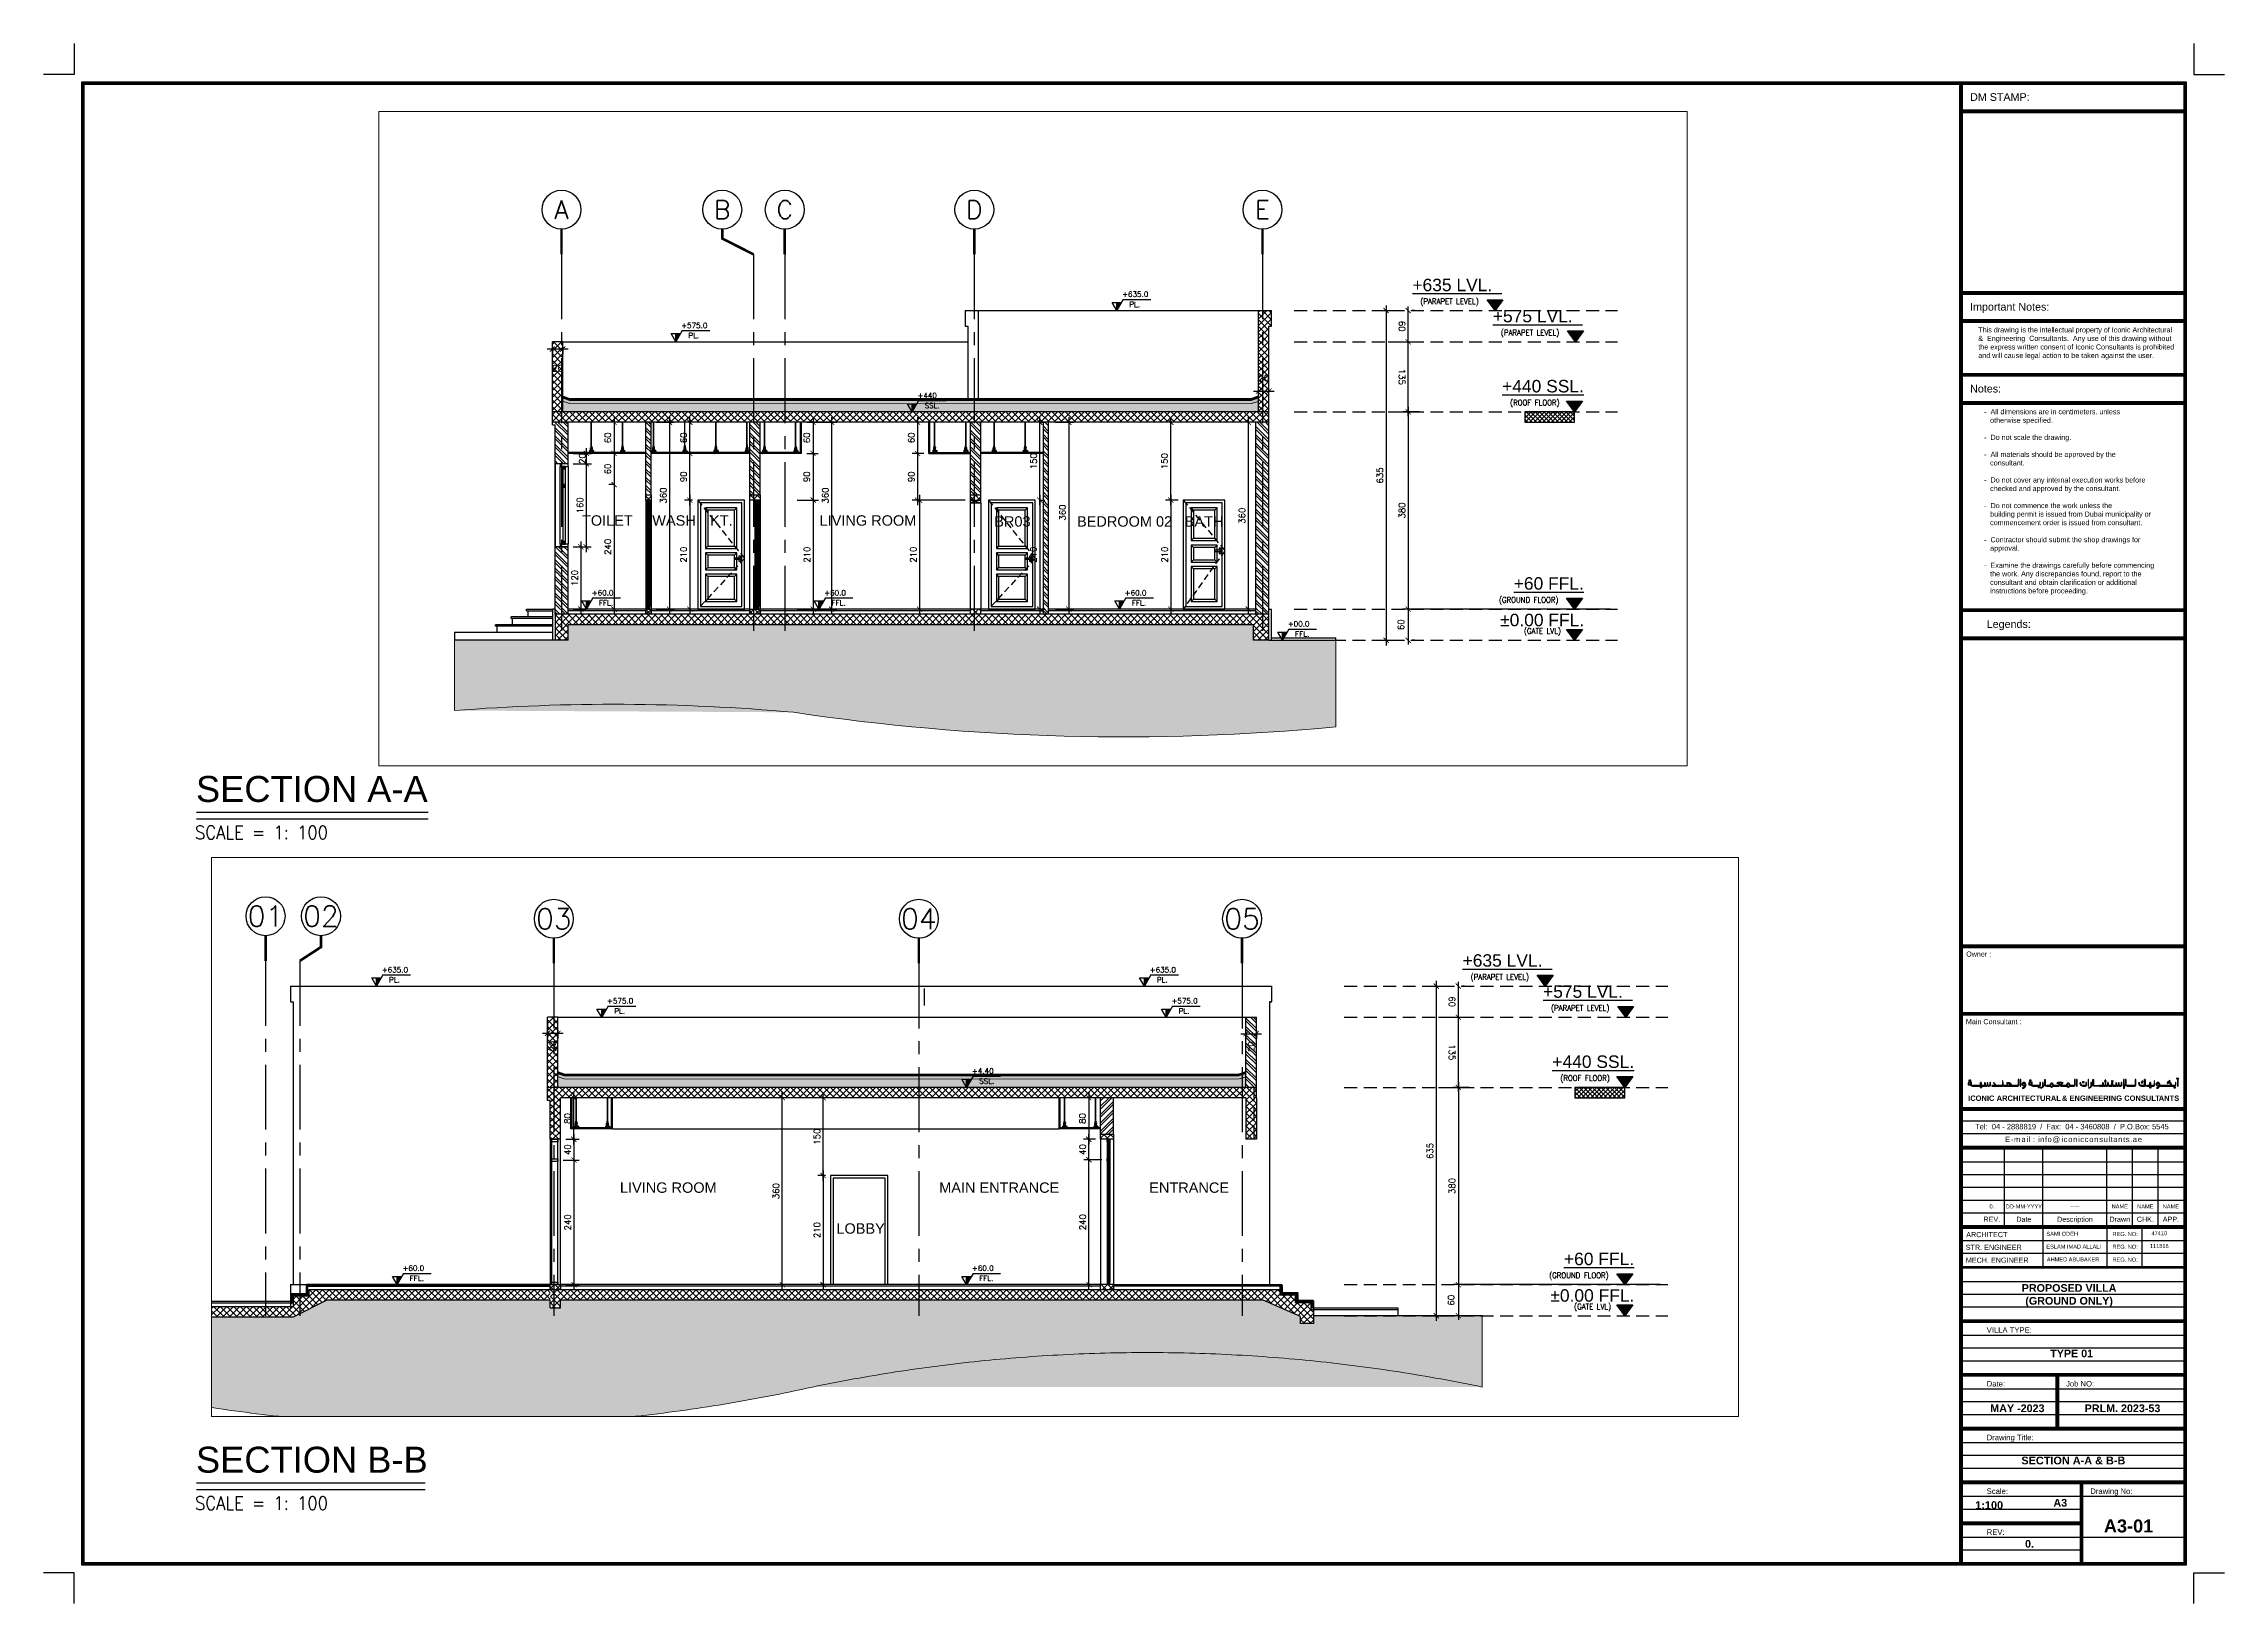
# Paper-space layout 'A3' of a CAD drawing. Header units: centimetres. Extents: x -37 to 4163, y -2 to 3003.
# The model-space entities are those that its viewports show. They can reach past a viewport. Long polylines and large blocks are cut down to what shows.
import ezdxf
from ezdxf.enums import TextEntityAlignment as Align
from ezdxf.xclip import XClip

# ---------------------------------------------------------------- set-up
doc = ezdxf.new("R2010")
doc.units = ezdxf.units.CM
doc.header["$LTSCALE"] = 100
doc.header["$MEASUREMENT"] = 0
doc.header["$XCLIPFRAME"] = 0
doc.header["$PDMODE"] = 35
for name, pattern in [('GRID$0$XREF GRID$0$GRIDS$0$CENTER', [2, 1.25, -0.25, 0.25, -0.25]), ('GRIDS$0$CENTER', [2, 1.25, -0.25, 0.25, -0.25]), ('HIDDEN', [0.375, 0.25, -0.125])]:
    doc.linetypes.add(name, pattern=pattern)
doc.layers.add('A2-01 SECTIONS 2$0$HATCH', color=8, linetype='Continuous', lineweight=5)
for name, color, linetype in [('A2-01 SECTIONS 2$0$STAIRS', 4, 'Continuous'), ('CEILING', 161, 'Continuous'), ('CEILING HANGER', 8, 'Continuous'), ('DIM IN', 1, 'Continuous'), ('DIM-IN', 1, 'Continuous'), ('DM TITLE - A3$0$MTEXT-1', 2, 'Continuous'), ('DM TITLE - A3$0$MTEXT-2', 3, 'Continuous'), ('DM TITLE - A3$0$SHEET', 1, 'Continuous'), ('DM TITLE - A3$0$TITLE LOGO', 7, 'Continuous'), ('DOOR', 1, 'Continuous'), ('FINISHES', 4, 'Continuous'), ('GRID', 11, 'GRIDS$0$CENTER'), ('HATCH', 8, 'Continuous'), ('HIDDEN', 8, 'HIDDEN'), ('LEVEL', 2, 'Continuous'), ('LEVELS', 2, 'Continuous'), ('M TXT', 2, 'Continuous'), ('MTEXT-2', 3, 'Continuous'), ('SEC-WATER PROFING INS.', 56, 'HIDDEN'), ('STAIRS', 4, 'Continuous'), ('TEXT', 3, 'Continuous'), ('WALL-01', 7, 'Continuous'), ('WALL-02', 3, 'Continuous'), ('WALL-03', 2, 'Continuous'), ('WALL-05', 8, 'Continuous'), ('WINDOW', 1, 'Continuous'), ('WINDOWS', 1, 'Continuous'), ('WOODEN DOOR', 1, 'Continuous'), ('XREF GRID', 11, 'GRID$0$XREF GRID$0$GRIDS$0$CENTER')]:
    doc.layers.add(name, color=color, linetype=linetype)
doc.styles.add('20', font='romans.shx')
doc.styles.add('ART', font='arial.ttf')
doc.styles.add('ART-PS-2', font='arialbd.ttf', dxfattribs={"height": 20})
doc.styles.add('DIMA', font='romans.shx', dxfattribs={"width": 0.8})
doc.styles.add('DM TITLE - A3$0$ART-PS-1', font='arial.ttf', dxfattribs={"height": 40})
doc.styles.add('DM TITLE - A3$0$ART-PS-2', font='arialbd.ttf', dxfattribs={"height": 20})
doc.styles.add('GRID$0$XREF GRID$0$GRIDS$0$18', font='romans.shx', dxfattribs={"width": 0.85, "height": 15})
doc.styles.add('GRIDS$0$18', font='romans.shx', dxfattribs={"width": 0.85, "height": 15})
doc.styles.add('ROMANS', font='romans')
doc.dimstyles.new('100', dxfattribs={"dimtxt": 15, "dimasz": 10, "dimexe": 8, "dimexo": 12, "dimgap": 6, "dimtad": 1, "dimdec": 0, "dimzin": 0, "dimdsep": 46, "dimtxsty": '20', "dimblk": 'ARCHTICK', "dimcen": 30, "dimdle": 8, "dimclrd": 1, "dimclre": 1, "dimclrt": 2, "dimadec": 0, "dimazin": 0, "dimtfac": 1, "dimtdec": 0, "dimtmove": 2, "dimatfit": 3, "dimldrblk": 'OBLIQUE', "dimfxl": 100, "dimtolj": 1, "dimtzin": 0, "dimarcsym": 0})
doc.dimstyles.new('AS-17-100', dxfattribs={"dimtxt": 12, "dimasz": 10, "dimexe": 10, "dimexo": 10, "dimgap": 6, "dimtad": 1, "dimtoh": 1, "dimdec": 0, "dimdsep": 46, "dimtxsty": 'ROMANS', "dimblk1": 'ARCHTICK', "dimblk2": 'ARCHTICK', "dimsah": 1, "dimcen": 25, "dimdle": 10, "dimclrd": 1, "dimclre": 1, "dimclrt": 2, "dimadec": 0, "dimazin": 0, "dimtfac": 1, "dimtdec": 0, "dimtofl": 0, "dimtmove": 2, "dimatfit": 3, "dimldrblk": 'ARCHTICK', "dimfxl": 1, "dimtolj": 1, "dimtzin": 0, "dimarcsym": 0})
pattern_1 = [(45, (-5, 0), (-6.36396, 6.36396), []), (135, (-5, 0), (-6.36396, -6.36396), [])]
pattern_2 = [(315, (-5, 0), (7.95495, 7.95495), []), (315, (-5, -5.303), (7.95495, 7.95495), [])]
pattern_3 = [(45, (4344.533, -517.985), (-6.363961, 6.363961), []), (135, (4344.533, -517.985), (-6.363961, -6.363961), [])]
pattern_4 = [(315, (91.433, -747.985), (6.363961, 6.363961), []), (45, (91.433, -747.985), (-6.363961, 6.363961), [])]
pattern_5 = [(45, (2263.7789, 17411.3349), (-0.88388348, 0.88388348), [])]

psp = doc.layouts.new('A3')

# ---------------------------------------------------------------- texts
at = {"layer": 'MTEXT-2', "style": 'ART-PS-2'}
for s, height, p in [('SECTION A-A & B-B', 15, (3872.6, 261.6)), ('1:100', 15, (3710.5, 175.7)), ('A3-01', 25, (3978.9, 127.5))]:
    psp.add_text(s, height=height, dxfattribs=at).set_placement(p, align=Align.BOTTOM_CENTER)
at = {"layer": 'TEXT', "style": 'ART'}
for s, p in [('SECTION A-A', (256.9, 1542.2, 0)), ('SECTION B-B', (256.9, 250.2, 0))]:
    psp.add_text(s, height=50, dxfattribs=at).set_placement(p)
at = {"layer": 'TEXT', "style": 'ROMANS', "width": 0.9}
for p in [(255.2, 1470.8, 0), (255.2, 178.9, 0)]:
    psp.add_text('SCALE = 1: 100', height=25.6, dxfattribs=at).set_placement(p)

msp = doc.modelspace()

# ---------------------------------------------------------------- texts
at = {"layer": 'GRID', "color": 4, "linetype": 'Continuous', "style": 'GRIDS$0$18'}
for s, p in [('A', (-1992.5, 81.4)), ('B', (-1683, 81.4, 0)), ('C', (-1562.5, 81.4, 0)), ('D', (-1197.5, 81.4)), ('E', (-642.5, 81.4))]:
    msp.add_text(s, height=35, dxfattribs=at).set_placement(p, align=Align.MIDDLE)
at = {"layer": 'TEXT', "color": 3, "style": 'ART'}
for s, p in [('LIVING ROOM', (-3030.4, 1752.5, 0)), ('LOBBY', (-3109.2, 1382.2, 0)), ('MAIN ENTRANCE', (-3030.4, 1115.2, 0)), ('ENTRANCE', (-3030.4, 749.4, 0))]:
    msp.add_text(s, height=20, rotation=270, dxfattribs=at).set_placement(p, align=Align.MIDDLE_CENTER)
for s, p in [('TOILET', (-1904.2, -517.2, 0)), ('WASH', (-1775.8, -517.2, 0)), ('KT.', (-1684.5, -517.2, 0)), ('LIVING ROOM', (-1402.3, -517.2, 0)), ('BR03', (-1124.1, -519.1, 0)), ('BEDROOM 02', (-908.1, -519.1, 0)), ('BATH', (-754.9, -519.1, 0))]:
    msp.add_text(s, height=20, dxfattribs=at).set_placement(p, align=Align.MIDDLE_CENTER)
at = {"layer": 'XREF GRID', "color": 4, "linetype": 'Continuous', "style": 'GRID$0$XREF GRID$0$GRIDS$0$18'}
for s, p in [('01', (-2507.6, 2528.2, 0)), ('02', (-2507.6, 2421.5, 0)), ('03', (-2512.6, 1973)), ('04', (-2512.6, 1270)), ('05', (-2512.6, 647.5))]:
    msp.add_text(s, height=40, rotation=270, dxfattribs=at).set_placement(p, align=Align.MIDDLE)

# ---------------------------------------------------------------- blocks, each defined once
blk = doc.blocks.new('DM TITLE - A3$0$A$C0F014806')
at = {"color": 20}
for p, q in [((10278, 1288), (10268, 1274)), ((11850, 1337), (11875, 1313)), ((12346, 1389), (12301, 1389)), ((1426, 1035), (1413, 1000)), ((1513, 1215), (1509, 1183)), ((2284, 1190), (2297, 1163)), ((5416, 1026), (5356, 1000)), ((5398, 1062), (5359, 1035)), ((5459, 1000), (5416, 1026)), ((5453, 1051), (5467, 1035)), ((9111, 886), (9111, 873)), ((9111, 873), (9205, 873)), ((9116, 1035), (9116, 1000)), ((9205, 873), (9194, 895)), ((9209, 960), (9199, 947)), ((10180, 1213), (10180, 1201)), ((10180, 1201), (10274, 1201)), ((10274, 1201), (10263, 1222)), ((11939, 1035), (11248, 1035)), ((11703, 1189), (11728, 1164)), ((12153, 1035), (11974, 1035)), ((12301, 999), (12346, 999))]:
    blk.add_line(p, q, dxfattribs=at)
for points in [[(110, 1350), (75, 1350), (75, 1315), (110, 1315)], [(180, 1350), (145, 1350), (145, 1315), (180, 1315)], [(2073, 1304), (2038, 1304), (2038, 1269), (2073, 1269)], [(3657, 1350), (3622, 1350), (3622, 1315), (3657, 1315)], [(3727, 1350), (3692, 1350), (3692, 1315), (3727, 1315)], [(8056, 1306), (8021, 1306), (8021, 1271), (8056, 1271)], [(8092, 1372), (8057, 1372), (8057, 1337), (8092, 1337)], [(8126, 1306), (8091, 1306), (8091, 1271), (8126, 1271)], [(8462, 1306), (8427, 1306), (8427, 1271), (8462, 1271)], [(8532, 1306), (8497, 1306), (8497, 1271), (8532, 1271)], [(10968, 1306), (10933, 1306), (10933, 1271), (10968, 1271)], [(10968, 1306), (10933, 1306), (10933, 1271), (10968, 1271)], [(12346, 1389), (12301, 1389), (12301, 999), (12346, 999)], [(762, 950), (727, 950), (727, 915), (762, 915)], [(832, 950), (797, 950), (797, 915), (832, 915)], [(4177, 950), (4142, 950), (4142, 915), (4177, 915)], [(4247, 950), (4212, 950), (4212, 915), (4247, 915)], [(6768, 1254), (6733, 1254), (6733, 1219), (6768, 1219)], [(6838, 1254), (6803, 1254), (6803, 1219), (6838, 1219)], [(10691, 945), (10656, 945), (10656, 910), (10691, 910)], [(10691, 945), (10656, 945), (10656, 910), (10691, 910)], [(10761, 945), (10726, 945), (10726, 910), (10761, 910)], [(10761, 945), (10726, 945), (10726, 910), (10761, 910)], [(12125, 945), (12090, 945), (12090, 910), (12125, 910)], [(12125, 945), (12090, 945), (12090, 910), (12125, 910)], [(12195, 945), (12160, 945), (12160, 910), (12195, 910)], [(12195, 945), (12160, 945), (12160, 910), (12195, 910)]]:
    blk.add_lwpolyline(points, close=True, dxfattribs=at)
for points in [[(2105, 1000), (2936, 1000, 0.4116766), (3001, 1065), (3001, 1384), (2966, 1384), (2966, 1065, -0.4104933), (2936, 1035), (2575, 1035)], [(4845, 1000), (4582, 1000, -0.4116766), (4517, 1065), (4517, 1384), (4552, 1384), (4552, 1065, 0.4104933), (4582, 1035), (4832, 1035)], [(5981, 1000), (6240, 1000, 0.4116766), (6304, 1065), (6304, 1384), (6269, 1384), (6269, 1065, -0.4104933), (6239, 1035), (5994, 1035)], [(7740, 1000), (7409, 1000, -0.4116766), (7344, 1065), (7344, 1384), (7379, 1384), (7379, 1065, 0.4104933), (7409, 1035), (7740, 1035)], [(9348, 1000), (9798, 1000, 0.4116766), (9863, 1065), (9863, 1384), (9828, 1384), (9828, 1065, -0.4104933), (9798, 1035), (9348, 1035)], [(10407, 1065), (10407, 1384), (10372, 1384), (10372, 1065, -0.4104933), (10342, 1035), (10205, 1035)], [(10372, 1065), (10372, 1384), (10407, 1384), (10407, 1065, 0.4104933), (10437, 1035), (10574, 1035)], [(11974, 1035, 0.5214336), (11775, 1212), (11875, 1313)], [(180, 1236), (180, 1255), (215, 1255), (215, 1065, 0.4104933), (245, 1035), (692, 1035)], [(692, 1000), (244, 1000, -0.4116766), (180, 1065), (180, 1071)], [(793, 1065), (793, 1216), (758, 1216), (758, 1065, -0.4104933), (728, 1035), (280, 1035)], [(280, 1000), (728, 1000, 0.2061118), (775, 1020, 0.2061118)], [(758, 1065), (758, 1216), (793, 1216), (793, 1065, 0.4104933), (823, 1035), (827, 1035)], [(827, 1000), (823, 1000, -0.2061118), (775, 1020, -0.2061118)], [(1028, 1077), (1028, 1203), (993, 1203), (993, 1065, -0.4104933), (963, 1035), (827, 1035)], [(827, 1000), (964, 1000, 0.2423502), (1017, 1027, 0.2423502)], [(1563, 1000), (2010, 1000, 0.2061118), (2058, 1020, 0.2061118)], [(2075, 1065), (2075, 1216), (2040, 1216), (2040, 1065, -0.4104933), (2010, 1035), (1620, 1035)], [(2340, 1035), (2106, 1035, -0.4179437), (2075, 1065), (2075, 1216), (2040, 1216), (2040, 1065)], [(2109, 1000), (2105, 1000, -0.2061118), (2058, 1020, -0.2061118)], [(3389, 1032, -0.4099067), (3239, 870), (3217, 907, 0.4099349), (3344, 993, 0.5798526), (3338, 999, -0.2506946), (3249, 1013, -0.5298209), (3263, 1209, -0.5599927), (3389, 1135), (3389, 1032)], [(3389, 1032), (3389, 1135, 0.5599927), (3263, 1209, 0.5298209), (3249, 1013, 0.2506946), (3338, 999, -0.5798526), (3344, 993, -0.4099349), (3217, 907), (3239, 870, 0.1599061), (3329, 904, 0.1599061)], [(3726, 1236), (3726, 1255), (3761, 1255), (3761, 1065, 0.4104933), (3791, 1035), (4166, 1035)], [(4166, 1000), (3791, 1000, -0.4116766), (3726, 1065), (3726, 1071)], [(3827, 1000), (4202, 1000, 0.4116766), (4266, 1065), (4266, 1216), (4231, 1216), (4231, 1065, -0.4104933), (4201, 1035), (3827, 1035)], [(4399, 1077), (4399, 1027, -0.4489047), (4268, 910), (4265, 877)], [(4434, 1077), (4434, 1027, -0.4623418), (4265, 877, -0.3763802)], [(6769, 1000), (6712, 1002, -0.3538405), (6605, 1212), (6641, 1212)], [(6771, 1035), (6720, 1037, -0.3562232), (6641, 1212)], [(6773, 1000), (6910, 1000, 0.4116766), (6975, 1065), (6975, 1216), (6940, 1216), (6940, 1065, -0.4104933), (6910, 1035), (6771, 1035)], [(7224, 1077), (7224, 1027, -0.4489047), (7092, 910), (7090, 877)], [(7259, 1077), (7259, 1027, -0.4623418), (7090, 877, -0.3763802)], [(7942, 1077), (7942, 1203), (7907, 1203), (7907, 1065, -0.4104933), (7877, 1035), (7740, 1035)], [(7740, 1000), (7877, 1000, 0.2423502), (7930, 1027, 0.2423502)], [(8215, 1077), (8215, 1213), (8250, 1213), (8250, 1083, 0.3861728), (8295, 1035), (8417, 1035)], [(8417, 1000), (8280, 1000, -0.2423502), (8227, 1027, -0.2423502)], [(8497, 1065), (8497, 1216), (8462, 1216), (8462, 1065, -0.4104933), (8432, 1035), (8295, 1035)], [(8295, 1000), (8432, 1000, 0.2061118), (8479, 1020, 0.2061118)], [(8462, 1065), (8462, 1216), (8497, 1216), (8497, 1065, 0.4104933), (8527, 1035), (8663, 1035)], [(8663, 1000), (8526, 1000, -0.2061118), (8479, 1020, -0.2061118)], [(8732, 1077), (8732, 1203), (8697, 1203), (8697, 1065, -0.4104933), (8667, 1035), (8531, 1035)], [(8531, 1000), (8668, 1000, 0.2423502), (8721, 1027, 0.2423502)], [(9145, 891, -0.3157159), (9111, 886, -0.9313616)], [(9255, 1096), (9246, 1078, -0.2800635), (9175, 1035, 345.0566503)], [(9279, 1065), (9277, 1063, -0.2800635), (9175, 1000)], [(10205, 1000), (10146, 1002, -0.3538405), (10040, 1212), (10075, 1212)], [(10205, 1035), (10155, 1037, -0.3562232), (10075, 1212, -2.4638586)], [(10214, 1218, -0.3157159), (10180, 1213, -0.9313616)], [(10205, 1000), (10342, 1000, 0.2061118), (10390, 1020, 0.2061118)], [(10574, 1000), (10437, 1000, -0.2061118), (10390, 1020, -0.2061118)], [(10727, 1065), (10727, 1216), (10692, 1216), (10692, 1065, -0.4104933), (10662, 1035), (10525, 1035)], [(10525, 1000), (10662, 1000, 0.2061118), (10710, 1020, 0.2061118)], [(10692, 1065), (10692, 1216), (10727, 1216), (10727, 1065, 0.4104933), (10757, 1035), (10894, 1035)], [(10894, 1000), (10757, 1000, -0.2061118), (10710, 1020, -0.2061118)], [(10766, 1000), (10903, 1000, 0.4116766), (10968, 1065), (10968, 1216), (10933, 1216), (10933, 1065, -0.4104933), (10903, 1035), (10766, 1035)], [(12153, 1000), (11238, 1000, -0.0691059), (11237, 989, -0.3532208), (11097, 873), (11075, 909, 0.4099349), (11203, 995, 0.5798526), (11196, 1001, -0.2506946), (11108, 1015, -0.5298209), (11122, 1211, -0.5599927), (11248, 1137), (11248, 1035)], [(11939, 1035, 0.6339981), (11728, 1164)]]:
    blk.add_lwpolyline(points, format="xyb", dxfattribs=at)
for points in [[(3123, 998), (3123, 1384), (3088, 1384), (3088, 998), (3123, 998)], [(6426, 998), (6426, 1384), (6391, 1384), (6391, 998), (6426, 998)], [(7095, 998), (7095, 1384), (7060, 1384), (7060, 998), (7095, 998)], [(9178, 1076), (9178, 1384), (9143, 1384), (9143, 1076), (9178, 1076)], [(9290, 1097), (9290, 1384), (9255, 1384), (9255, 1096)], [(11703, 1189), (11850, 1337)], [(180, 1236), (179, 1237), (147, 1254), (121, 1257), (81, 1254), (57, 1224), (43, 1195), (37, 1168), (31, 1140), (39, 1106), (54, 1081), (89, 1069), (131, 1070), (166, 1071), (180, 1071)], [(180, 1190), (160, 1213), (138, 1225), (120, 1226), (96, 1225), (83, 1207), (71, 1185), (66, 1162), (62, 1140), (67, 1118), (74, 1106), (94, 1099), (130, 1100), (165, 1101), (180, 1101)], [(180, 1101), (180, 1190)], [(280, 1035), (713, 1035)], [(713, 1000), (280, 1000)], [(993, 1203), (1028, 1203), (1028, 1077)], [(1028, 1077), (1028, 1203), (993, 1203), (993, 1073)], [(1182, 1077), (1182, 1203), (1147, 1203), (1147, 1077)], [(1336, 1073), (1336, 1213), (1301, 1213), (1301, 1077)], [(1413, 1000), (2010, 1000)], [(1590, 1035), (1426, 1035)], [(1509, 1183), (1533, 1172), (1550, 1156), (1566, 1131), (1579, 1099), (1588, 1060), (1590, 1035)], [(1513, 1215), (1550, 1197), (1573, 1176), (1593, 1145), (1608, 1108), (1618, 1064), (1620, 1035)], [(1590, 1035), (1563, 1035)], [(2010, 1035), (1620, 1035)], [(2284, 1190), (2308, 1202), (2342, 1210), (2378, 1213), (2428, 1211), (2472, 1202), (2511, 1178), (2539, 1150), (2556, 1116), (2569, 1073), (2574, 1042), (2575, 1035)], [(2297, 1163), (2319, 1174), (2342, 1180)], [(2544, 1035), (2455, 1035)], [(2457, 1174), (2461, 1174), (2493, 1154), (2515, 1132), (2528, 1105), (2540, 1066), (2544, 1037), (2544, 1035)], [(3726, 1236), (3725, 1237), (3694, 1254), (3667, 1257), (3627, 1254), (3604, 1224), (3590, 1195), (3584, 1168), (3578, 1140), (3585, 1106), (3601, 1081), (3636, 1069), (3678, 1070), (3713, 1071), (3726, 1071)], [(3726, 1190), (3706, 1213), (3685, 1225), (3667, 1226), (3643, 1225), (3630, 1207), (3618, 1185), (3613, 1162), (3609, 1140), (3614, 1118), (3621, 1106), (3641, 1099), (3677, 1100), (3712, 1101), (3726, 1101)], [(3726, 1101), (3726, 1190)], [(3827, 1035), (4186, 1035)], [(4186, 1000), (3827, 1000)], [(4434, 1073), (4434, 1213), (4399, 1213), (4399, 1077)], [(4832, 1035), (4638, 1035)], [(4638, 1000), (4845, 1000)], [(5011, 1000), (5356, 1000)], [(5359, 1035), (5025, 1035)], [(5398, 1062), (5389, 1070), (5359, 1108), (5338, 1126), (5323, 1138), (5299, 1146), (5252, 1161), (5268, 1209), (5310, 1233), (5357, 1243), (5413, 1247), (5470, 1240), (5518, 1224), (5576, 1188), (5555, 1155), (5453, 1051)], [(5531, 1174), (5431, 1071), (5412, 1091), (5381, 1129), (5357, 1149), (5338, 1165), (5308, 1174), (5290, 1180), (5293, 1189), (5321, 1205), (5361, 1213), (5413, 1217), (5463, 1211), (5505, 1196), (5534, 1179), (5531, 1174)], [(5459, 1000), (5815, 1000)], [(5802, 1035), (5467, 1035)], [(6895, 1000), (6769, 1000)], [(6771, 1035), (6895, 1035)], [(7259, 1073), (7259, 1213), (7224, 1213), (7224, 1077)], [(7907, 1203), (7942, 1203), (7942, 1077)], [(7942, 1077), (7942, 1203), (7907, 1203), (7907, 1073)], [(8096, 1077), (8096, 1203), (8061, 1203), (8061, 1077)], [(8250, 1083), (8250, 1213), (8215, 1213), (8215, 1077)], [(8697, 1203), (8732, 1203), (8732, 1077)], [(8732, 1077), (8732, 1203), (8697, 1203), (8697, 1073)], [(8886, 1077), (8886, 1203), (8851, 1203), (8851, 1077)], [(9040, 1073), (9040, 1213), (9005, 1213), (9005, 1077)], [(9175, 1035), (9116, 1035)], [(9116, 1000), (9175, 1000)], [(9348, 1000), (9331, 1005), (9315, 1018), (9300, 1031), (9279, 1065)], [(9348, 1035), (9319, 1053), (9300, 1071), (9290, 1097)]]:
    blk.add_lwpolyline(points, dxfattribs=at)
for points in [[(12218, 1065), (12218, 1216), (12183, 1216), (12183, 1065, -0.4104933), (12153, 1035), (11974, 1035, 0.5214336), (11775, 1212), (11875, 1313), (11850, 1337), (11703, 1189), (11728, 1164, -0.6339981), (11939, 1035), (11248, 1035), (11248, 1137, 0.5599927), (11122, 1211, 0.5298209), (11108, 1015, 0.2506946), (11196, 1001, -0.5798526), (11203, 995, -0.4099349), (11075, 909), (11097, 873, 0.3532208), (11237, 989, 0.0691059), (11238, 1000), (12154, 1000, 0.4116766)], [(12380, 1474, -0.5123425), (12314, 1457, 0.3168383), (12246, 1439), (12257, 1428, -0.3638196), (12319, 1439, 0.3838783), (12392, 1464)], [(12392, 1464), (12380, 1474, -0.5123425), (12314, 1457, 0.3168383), (12246, 1439), (12257, 1428, -0.3638196), (12319, 1439, 0.3838783)], [(3352, 1135), (3352, 1035, 0.1592411), (3325, 1034, -0.2491908), (3272, 1043, -0.5259878), (3281, 1176, -0.5536177)], [(3352, 1035, 0.1592411), (3325, 1034, -0.2491908), (3272, 1043, -0.5259878), (3281, 1176, -0.5536177), (3352, 1135)], [(11210, 1137), (11210, 1037, 0.1592411), (11184, 1036, -0.2491908), (11131, 1045, -0.5259878), (11140, 1178, -0.5536177)], [(11210, 1037, 0.1592411), (11184, 1036, -0.2491908), (11131, 1045, -0.5259878), (11140, 1178, -0.5536177), (11210, 1137)]]:
    blk.add_lwpolyline(points, format="xyb", close=True, dxfattribs=at)
for centre, radius, start, end in [((10249, 1250), 47.3, 53.09424, 222.10276), ((10249, 1250), 30.9, 53.09424, 296.37665), ((1088, 1092), 96.4, 222.33669, 322.93891), ((1088, 1092), 61.4, 194.58124, 345.41876), ((1242, 1092), 96.4, 217.06109, 348.37363), ((1242, 1092), 61.4, 194.58124, 345.41876), ((8002, 1092), 96.4, 222.33669, 322.93891), ((8002, 1092), 61.4, 194.58124, 345.41876), ((8155, 1092), 96.4, 217.06109, 317.66331), ((8155, 1092), 61.4, 194.58124, 345.41876), ((8792, 1092), 96.4, 222.33669, 322.93891), ((8792, 1092), 61.4, 194.58124, 345.41876), ((8946, 1092), 96.4, 217.06109, 348.37363), ((8946, 1092), 61.4, 194.58124, 345.41876), ((9181, 923), 47.3, 53.09424, 222.10276), ((9181, 923), 30.9, 53.09424, 296.37665)]:
    blk.add_arc(centre, radius, start, end, dxfattribs=at)
for centre, major_axis, ratio in [((2397, 1106), (0, -71), 0.7854068), ((4928, 1060), (0, -81.6), 0.8436498), ((5898, 1060), (0, -81.6), 0.8436498)]:
    blk.add_ellipse(centre, major_axis=major_axis, ratio=ratio, dxfattribs=at)
for points, knots in [([(2342, 1180), (2341, 1178), (2339, 1177), (2334, 1171), (2331, 1167), (2326, 1159), (2323, 1155), (2317, 1142), (2315, 1134), (2312, 1117), (2311, 1109), (2312, 1092), (2314, 1083), (2319, 1067), (2322, 1059), (2330, 1046), (2334, 1041), (2339, 1036), (2339, 1035), (2340, 1035)], [3.8100186, 3.8100186, 3.8100186, 3.8100186, 3.881833, 3.881833, 4.0483318, 4.0483318, 4.2148305, 4.2148305, 4.4954519, 4.4954519, 4.7760732, 4.7760732, 5.0566946, 5.0566946, 5.3373159, 5.3373159, 5.5510902, 5.5510902, 5.5765545, 5.5765545, 5.5765545, 5.5765545]), ([(2455, 1035), (2457, 1036), (2458, 1038), (2463, 1044), (2466, 1048), (2473, 1059), (2476, 1067), (2481, 1082), (2482, 1090), (2483, 1106), (2483, 1114), (2481, 1129), (2479, 1137), (2473, 1152), (2469, 1159), (2463, 1169), (2460, 1172), (2457, 1174)], [6.9898166, 6.9898166, 6.9898166, 6.9898166, 7.0733229, 7.0733229, 7.2419229, 7.2419229, 7.5027135, 7.5027135, 7.7635042, 7.7635042, 8.0242949, 8.0242949, 8.2850855, 8.2850855, 8.5458762, 8.5458762, 8.6755501, 8.6755501, 8.6755501, 8.6755501]), ([(5025, 1035), (5025, 1036), (5025, 1038), (5027, 1048), (5028, 1058), (5027, 1077), (5025, 1086), (5020, 1104), (5016, 1113), (5008, 1127), (5003, 1134), (4993, 1145), (4988, 1150), (4977, 1158), (4971, 1161), (4960, 1166), (4955, 1168), (4943, 1171), (4936, 1172), (4924, 1172), (4918, 1171), (4906, 1169), (4900, 1167), (4889, 1163), (4883, 1160), (4873, 1153), (4868, 1149), (4860, 1141), (4855, 1136), (4848, 1126), (4845, 1121), (4839, 1110), (4837, 1104), (4832, 1089), (4831, 1079), (4829, 1060), (4830, 1050), (4831, 1039), (4832, 1037), (4832, 1035)], [7.6117543, 7.6117543, 7.6117543, 7.6117543, 7.6566559, 7.6566559, 7.920474, 7.920474, 8.1842921, 8.1842921, 8.4481102, 8.4481102, 8.6630457, 8.6630457, 8.8779812, 8.8779812, 9.0540087, 9.0540087, 9.2300361, 9.2300361, 9.4060636, 9.4060636, 9.582091, 9.582091, 9.7581185, 9.7581185, 9.9341459, 9.9341459, 10.1101734, 10.1101734, 10.2862008, 10.2862008, 10.4622283, 10.4622283, 10.6382557, 10.6382557, 10.9076221, 10.9076221, 11.1769884, 11.1769884, 11.2378015, 11.2378015, 11.2378015, 11.2378015]), ([(4845, 1000), (4848, 996), (4850, 992), (4857, 983), (4861, 978), (4872, 968), (4877, 964), (4890, 957), (4896, 954), (4908, 951), (4914, 950), (4922, 949), (4925, 949), (4928, 949), (4932, 949), (4936, 949), (4946, 950), (4952, 951), (4963, 955), (4968, 958), (4978, 963), (4983, 967), (4992, 974), (4996, 978), (5003, 987), (5007, 992), (5010, 998), (5011, 999), (5011, 1000)], [5.3081516, 5.3081516, 5.3081516, 5.3081516, 5.4325358, 5.4325358, 5.6324363, 5.6324363, 5.8323369, 5.8323369, 6.0322374, 6.0322374, 6.196266, 6.196266, 6.2831853, 6.2831853, 6.2831853, 6.396255, 6.396255, 6.5623521, 6.5623521, 6.7284493, 6.7284493, 6.8945464, 6.8945464, 7.0606435, 7.0606435, 7.2267406, 7.2267406, 7.2582165, 7.2582165, 7.2582165, 7.2582165]), ([(5994, 1035), (5995, 1036), (5995, 1038), (5997, 1048), (5997, 1058), (5996, 1077), (5995, 1086), (5989, 1104), (5986, 1113), (5977, 1127), (5973, 1134), (5963, 1145), (5958, 1150), (5946, 1158), (5941, 1161), (5930, 1166), (5924, 1168), (5912, 1171), (5906, 1172), (5894, 1172), (5888, 1171), (5876, 1169), (5870, 1167), (5858, 1163), (5853, 1160), (5843, 1153), (5838, 1149), (5829, 1141), (5825, 1136), (5818, 1126), (5815, 1121), (5809, 1110), (5807, 1104), (5802, 1089), (5800, 1079), (5799, 1060), (5799, 1050), (5801, 1039), (5801, 1037), (5802, 1035)], [7.6117543, 7.6117543, 7.6117543, 7.6117543, 7.6566559, 7.6566559, 7.920474, 7.920474, 8.1842921, 8.1842921, 8.4481102, 8.4481102, 8.6630457, 8.6630457, 8.8779812, 8.8779812, 9.0540087, 9.0540087, 9.2300361, 9.2300361, 9.4060636, 9.4060636, 9.582091, 9.582091, 9.7581185, 9.7581185, 9.9341459, 9.9341459, 10.1101734, 10.1101734, 10.2862008, 10.2862008, 10.4622283, 10.4622283, 10.6382557, 10.6382557, 10.9076221, 10.9076221, 11.1769884, 11.1769884, 11.2378015, 11.2378015, 11.2378015, 11.2378015]), ([(5815, 1000), (5817, 996), (5820, 992), (5826, 983), (5831, 978), (5841, 968), (5847, 964), (5859, 957), (5866, 954), (5878, 951), (5883, 950), (5892, 949), (5895, 949), (5898, 949), (5902, 949), (5906, 949), (5916, 950), (5921, 951), (5932, 955), (5937, 958), (5948, 963), (5952, 967), (5961, 974), (5965, 978), (5973, 987), (5976, 992), (5980, 998), (5981, 999), (5981, 1000)], [5.3081516, 5.3081516, 5.3081516, 5.3081516, 5.4325358, 5.4325358, 5.6324363, 5.6324363, 5.8323369, 5.8323369, 6.0322374, 6.0322374, 6.196266, 6.196266, 6.2831853, 6.2831853, 6.2831853, 6.396255, 6.396255, 6.5623521, 6.5623521, 6.7284493, 6.7284493, 6.8945464, 6.8945464, 7.0606435, 7.0606435, 7.2267406, 7.2267406, 7.2582165, 7.2582165, 7.2582165, 7.2582165])]:
    blk.add_open_spline(points, degree=3, knots=knots, dxfattribs=at)
at = {"layer": 'DM TITLE - A3$0$MTEXT-2', "color": 20, "style": 'DM TITLE - A3$0$ART-PS-2'}
for s, p in [('ICONIC', (801, 40)), ('ARCHITECTURAL ', (3645, 40)), ('& ENGINEERING ', (7352, 40)), ('CONSUL', (10109, 40)), ('T', (11128, 40)), ('ANTS', (11807, 40))]:
    blk.add_text(s, height=315, dxfattribs=at).set_placement(p, align=Align.BOTTOM_CENTER)
blk = doc.blocks.new('DM TITLE - A3')
at = {"color": 20}
blk.add_line((3687.3, 1019.8), (4114, 1019.8), dxfattribs=at)
at = {"layer": 'Defpoints', "color": 250}
for points in [[(3687.3, 997.1), (4114, 997.1)], [(3687.3, 972.4), (4114, 972.4)], [(3687.3, 687.7), (4114, 687.7)], [(3687.3, 663.1), (4114, 663.1)], [(3687.3, 638.4), (4114, 638.4)], [(3687.3, 584.2), (4114, 584.2)], [(3687.3, 559.6), (4114, 559.6)], [(3687.3, 534.9), (4114, 534.9)], [(3687.3, 480.7), (3867.6, 480.7)], [(3872.5, 480.7), (4114, 480.7)], [(3687.3, 456.1), (3867.6, 456.1)], [(3687.3, 431.4), (3867.6, 431.4)], [(3872.5, 456.1), (4114, 456.1)], [(3872.5, 431.4), (4114, 431.4)], [(3687.3, 377.2), (4114, 377.2)], [(3687.3, 352.6), (4114, 352.6)], [(3687.3, 328), (4114, 328)], [(3687.3, 273.8), (3914.4, 273.8)], [(3919.3, 273.8), (4114, 273.8)], [(3687.3, 249.1), (3914.4, 249.1)], [(3687.3, 194.9), (3914.4, 194.9)], [(3687.3, 170.3), (3914.4, 170.3)], [(3919.3, 194.9), (4114, 194.9)]]:
    blk.add_lwpolyline(points, dxfattribs=at)
at = {"layer": 'DM TITLE - A3$0$SHEET'}
for p, q in [((3682.4, 2993.7), (3682.4, 145.6)), ((3687.3, 2993.7), (3687.3, 145.6)), ((3769, 795), (3769, 942.9)), ((3842.9, 795), (3842.9, 942.9)), ((3966.1, 795), (3966.1, 942.9)), ((4015.4, 795), (4015.4, 942.9)), ((4064.7, 795), (4064.7, 942.9)), ((3867.6, 510.3), (3867.6, 406.8)), ((3872.5, 510.3), (3872.5, 406.8))]:
    blk.add_line(p, q, dxfattribs=at)
for points in [[(51.4, 3072), (51.4, 3012.8), (-7.8, 3012.8)], [(4133.1, 3072), (4133.1, 3012.8), (4192.2, 3012.8)], [(3687.3, 2944.4), (4114, 2944.4)], [(3687.3, 2939.5), (4114, 2939.5)], [(3687.3, 2594.5), (4114, 2594.5)], [(3687.3, 2589.6), (4114, 2589.6)], [(3687.3, 2540.3), (4114, 2540.3)], [(3687.3, 2535.4), (4114, 2535.4)], [(3687.3, 2436.8), (4114, 2436.8)], [(3687.3, 2431.9), (4114, 2431.9)], [(3687.3, 2382.6), (4114, 2382.6)], [(3687.3, 2377.7), (4114, 2377.7)], [(3687.3, 1983.5), (4114, 1983.5)], [(3687.3, 1978.5), (4114, 1978.5)], [(3687.3, 1929.3), (4114, 1929.3)], [(3687.3, 1924.3), (4114, 1924.3)], [(3687.3, 1336), (4114, 1336)], [(3687.3, 1331.1), (4114, 1331.1)], [(3687.3, 1205.9), (4114, 1205.9)], [(3687.3, 1200.9), (4114, 1200.9)], [(3687.3, 1022.3), (4114, 1022.3)], [(3687.3, 1017.4), (4114, 1017.4)], [(3687.3, 947.8), (4114, 947.8)], [(3687.3, 942.9), (4114, 942.9)], [(3687.3, 918.2), (4114, 918.2)], [(3687.3, 893.6), (4114, 893.6)], [(3687.3, 868.9), (4114, 868.9)], [(3687.3, 844.3), (4114, 844.3)], [(3687.3, 819.7), (4114, 819.7)], [(3687.3, 795), (4114, 795)], [(3687.3, 791.2), (4114, 791.2)], [(3687.3, 790.1), (4114, 790.1)], [(3687.3, 766.5), (4114, 766.5)], [(3687.3, 741.9), (4114, 741.9)], [(3687.3, 613.8), (4114, 613.8)], [(3687.3, 608.9), (4114, 608.9)], [(3687.3, 510.3), (4114, 510.3)], [(3687.3, 505.4), (4114, 505.4)], [(3687.3, 406.8), (4114, 406.8)], [(3687.3, 401.9), (4114, 401.9)], [(3687.3, 303.3), (4114, 303.3)], [(3687.3, 298.4), (4114, 298.4)], [(3914.4, 298.4), (3914.4, 145.6)], [(3919.3, 298.4), (3919.3, 145.6)], [(3687.3, 224.5), (3914.4, 224.5)], [(3687.3, 219.5), (3914.4, 219.5)], [(51.4, 67.3), (51.4, 126.5), (-7.8, 126.5)], [(4133.1, 67.3), (4133.1, 126.5), (4192.2, 126.5)]]:
    blk.add_lwpolyline(points, dxfattribs=at)
for points in [[(65.6, 2998.6), (4118.9, 2998.6), (4118.9, 140.7), (65.6, 140.7)], [(70.5, 2993.7), (4114, 2993.7), (4114, 145.6), (70.5, 145.6)]]:
    blk.add_lwpolyline(points, close=True, dxfattribs=at)
at = {"layer": 'DM TITLE - A3$0$SHEET', "const_width": 4.93}
blk.add_lwpolyline([(68.1, 2996.2), (4116.4, 2996.2), (4116.4, 143.2), (68.1, 143.2)], close=True, dxfattribs=at)
for points in [[(3684.9, 2993.7), (3684.9, 145.6)], [(3687.3, 2941.9), (4114, 2941.9)], [(3687.3, 2592.1), (4114, 2592.1)], [(3687.3, 2537.9), (4114, 2537.9)], [(3687.3, 2434.4), (4114, 2434.4)], [(3687.3, 2380.2), (4114, 2380.2)], [(3687.3, 1981), (4114, 1981)], [(3687.3, 1926.8), (4114, 1926.8)], [(3687.3, 1333.6), (4114, 1333.6)], [(3687.3, 1203.4), (4114, 1203.4)], [(3687.3, 1019.8), (4114, 1019.8)], [(3687.3, 945.3), (4114, 945.3)], [(3687.3, 792.6), (4114, 792.6)], [(3687.3, 714.8), (4114, 714.8)], [(3687.3, 611.3), (4114, 611.3)], [(3687.3, 507.8), (4114, 507.8)], [(3870, 510.3), (3870, 406.8)], [(3687.3, 404.3), (4114, 404.3)], [(3687.3, 300.9), (4114, 300.9)], [(3916.8, 298.4), (3916.8, 145.6)], [(3687.3, 222), (3914.4, 222)]]:
    blk.add_lwpolyline(points, dxfattribs=at)
at = {"layer": 'DM TITLE - A3$0$TITLE LOGO', "color": 1}
for p, q in [((3842.9, 791.2), (3842.9, 714.8)), ((3966.1, 791.2), (3966.1, 714.8)), ((4033, 791.2), (4033, 712.3))]:
    blk.add_line(p, q, dxfattribs=at)
at = {"layer": 'DM TITLE - A3$0$TITLE LOGO', "color": 20, "xscale": 0.03283918365200329, "yscale": 0.03283918365200329, "zscale": 0.03283918365200329}
blk.add_blockref('DM TITLE - A3$0$A$C0F014806', (3697.8, 1030.9), dxfattribs=at)
at = {"layer": 'DM TITLE - A3$0$MTEXT-1', "color": 3, "style": 'DM TITLE - A3$0$ART-PS-1'}
for s, height, p in [('DM STAMP:', 14.78, (3702.5, 2969.1)), ('Important Notes:', 14.784, (3702.5, 2565)), ('Notes:', 14.78, (3702.5, 2407.3)), ('Legends:', 14.78, (3734.5, 1953.9))]:
    blk.add_text(s, height=height, dxfattribs=at).set_placement(p, align=Align.MIDDLE_LEFT)
for s, height, p in [('Owner :', 9.86, (3719.1, 1318.2)), ('Main Consultant :', 9.856, (3748, 1188)), ('REV.', 9.86, (3744.4, 807.3)), ('Date', 9.86, (3806, 807.3)), ('Description', 9.856, (3904.5, 807.3)), ('Drawn', 9.86, (3990.8, 807.3)), ('CHK.', 9.86, (4040, 807.3)), ('APP.', 9.86, (4089.3, 807.3))]:
    blk.add_text(s, height=height, dxfattribs=at).set_placement(p, align=Align.MIDDLE_CENTER)
at = {"layer": 'DM TITLE - A3$0$MTEXT-1', "style": 'DM TITLE - A3$0$ART-PS-1'}
for s, p in [('VILLA TYPE:', (3734.5, 585.5)), ('Date:', (3734.5, 482)), ('Job NO:', (3887.3, 482)), ('Drawing Title:', (3734.5, 378.5)), ('Scale:', (3734.5, 275)), ('Drawing No:', (3934.1, 275)), ('REV:', (3734.5, 196.2))]:
    blk.add_text(s, height=10.56, dxfattribs=at).set_placement(p, align=Align.BOTTOM_LEFT)
at = {"layer": 'DM TITLE - A3$0$MTEXT-1', "char_height": 10.56, "width": 419.78, "attachment_point": 4, "style": 'DM TITLE - A3$0$ART-PS-1'}
for s, insert in [('{\\W0.98;Tel:  04 - 2888819  /  Fax:  \\Q1.2;04 - 3460808  /  \\Q0;P.O.Box: 5545 }', (3712.2, 985.7)), ('{\\fArial|b0|i0|c0|p34;\\W0.98;\\T1.2;E-mail : info@iconicconsultants.ae}', (3769.7, 960.2))]:
    blk.add_mtext(s, dxfattribs=dict(at, insert=insert))
at = {"layer": 'DM TITLE - A3$0$MTEXT-2', "color": 2, "style": 'DM TITLE - A3$0$ART-PS-1'}
for s, p in [('0.', (3744.4, 832)), ('DD-MM-YYYY', (3806, 832)), ('-----', (3904.5, 832)), ('NAME', (3990.8, 832)), ('NAME', (4040, 832)), ('NAME', (4089.3, 832)), ('111816', (4066.9, 755.8)), ('47410', (4066.9, 780.5))]:
    blk.add_text(s, height=7.74, dxfattribs=at).set_placement(p, align=Align.MIDDLE_CENTER)
at = {"layer": 'DM TITLE - A3$0$MTEXT-2', "style": 'DM TITLE - A3$0$ART-PS-1'}
for s, height, p in [('STR. ENGINEER', 9.916, (3748, 753.2)), ('ARCHITECT', 9.92, (3734.7, 777.8)), ('REG. NO:', 7.74, (4001, 778.9)), ('REG. NO:', 7.74, (4001, 754.3)), ('MECH. ENGINEER', 9.916, (3754.7, 728.5)), ('REG. NO:', 7.74, (4001, 729.6))]:
    blk.add_text(s, height=height, dxfattribs=at).set_placement(p, align=Align.MIDDLE_CENTER)
at = {"layer": 'DM TITLE - A3$0$MTEXT-2', "color": 2, "style": 'DM TITLE - A3$0$ART-PS-1'}
for s, height, p in [('SAMI ODEH', 7.74, (3849.6, 775.4)), ('ESLAM IMAD ALLALI', 7.744, (3849.4, 750.8)), ('AHMED ABUBAKER', 7.744, (3850.3, 726.2))]:
    blk.add_text(s, height=height, dxfattribs=at).set_placement(p)
at = {"layer": 'DM TITLE - A3$0$MTEXT-2', "style": 'DM TITLE - A3$0$ART-PS-2'}
for s, height, p in [('PROPOSED VILLA', 14.784, (3893.2, 663.1)), ('(GROUND ONLY)', 14.784, (3893.2, 638.4)), ('TYPE 01', 14.78, (3898.1, 537)), ('MAY -2023', 14.78, (3793.6, 431.4)), (' PRLM. 2023-53', 14.784, (3993.2, 431.4)), ('A3', 14.78, (3876.2, 249.4)), ('0.', 14.78, (3817, 170.3))]:
    blk.add_text(s, height=height, dxfattribs=at).set_placement(p, align=Align.BOTTOM_CENTER)
at = {"layer": 'DM TITLE - A3$0$MTEXT-2', "attachment_point": 1, "style": 'DM TITLE - A3$0$ART-PS-1'}
for s, insert, char_height, width in [('This drawing is the intellectual property of Iconic Architectural &  Engineering  Consultants.  Any use of this drawing without the express written consent of Iconic Consultants is prohibited and will cause legal action to be taken^Iagainst the user.', (3718.3, 2525.5), 9.8559, 378.346), ('-  All dimensions are in centimeters. unless\\P   otherwise specified.\\P\\P-  Do not scale the drawing.\\P\\P-  All materials should be approved by the\\P   consultant. \\P\\P-  Do not cover any internal execution works before \\P   checked and approved by the consultant. \\P\\P-  Do not commence the work unless the  \\P   building permit is issued from Dubai municipality or\\P   commencement order is issued from consultant. \\P\\P-  Contractor should submit the shop drawings for\\P   approval. \\P\\P-  Examine the drawings carefully before commencing\\P   the work. Any discrepancies found, report to the\\P   consultant and obtain clarification or additional\\P   instructions before proceeding.', (3729.6, 2367.8), 9.856, 366.898)]:
    blk.add_mtext(s, dxfattribs=dict(at, insert=insert, char_height=char_height, width=width))
blk = doc.blocks.new('A$C3cebbd98')
at = {"layer": 'DOOR', "linetype": 'Continuous'}
for p, q in [((2.5, 205, 0), (2.5, 5, 0)), ((5, 205, 0), (5, 5, 0)), ((7.5, 205, 0), (7.5, 5, 0))]:
    blk.add_line(p, q, dxfattribs=at)
at = {"layer": 'WALL-01'}
blk.add_line((20, 220), (0, 220, 0), dxfattribs=at)
at = {"layer": 'WALL-01', "linetype": 'Continuous'}
blk.add_line((20, 0), (0, 0), dxfattribs=at)
at = {"layer": 'WALL-02', "color": 2}
for p, q in [((0, 210, 0), (0, 0)), ((10, 210, 0), (10, 0))]:
    blk.add_line(p, q, dxfattribs=at)
at = {"layer": 'WALL-02', "linetype": 'Continuous'}
blk.add_lwpolyline([(0, 210), (20, 210), (20, 220), (0, 220)], close=True, dxfattribs=at)
at = {"layer": 'WINDOWS', "color": 8}
for p, q in [((7.5, 205, 0), (2.5, 210, 0)), ((2.5, 205, 0), (7.5, 210, 0)), ((7.5, 5, 0), (2.5, 0, 0)), ((2.5, 5, 0), (7.5, 0, 0))]:
    blk.add_line(p, q, dxfattribs=at)
at = {"layer": 'WINDOWS', "color": 2, "elevation": 0}
for points in [[(2.5, 205), (7.5, 205), (7.5, 210), (2.5, 210)], [(2.5, 5), (7.5, 5), (7.5, 0), (2.5, 0)]]:
    blk.add_lwpolyline(points, close=True, dxfattribs=at)
blk = doc.blocks.new('W06')
at = {"layer": 'WALL-03', "linetype": 'ByBlock', "elevation": 0}
blk.add_lwpolyline([(-2368.2, -408), (-2368.2, -568)], dxfattribs=at)
at = {"layer": 'WINDOW', "color": 8, "linetype": 'ByBlock'}
for p, q in [((-2348.2, -413, 0), (-2353.2, -418, 0)), ((-2348.2, -418, 0), (-2353.2, -413, 0)), ((-2348.2, -448, 0), (-2353.2, -453, 0)), ((-2348.2, -453, 0), (-2353.2, -448, 0)), ((-2348.2, -563, 0), (-2353.2, -558, 0)), ((-2348.2, -558, 0), (-2353.2, -563, 0))]:
    blk.add_line(p, q, dxfattribs=at)
at = {"layer": 'WINDOW', "linetype": 'ByBlock'}
for p, q in [((-2353.2, -418, 0), (-2353.2, -558, 0)), ((-2348.2, -558, 0), (-2348.2, -418, 0))]:
    blk.add_line(p, q, dxfattribs=at)
at = {"layer": 'WINDOW', "color": 2, "linetype": 'ByBlock', "elevation": 0}
for points in [[(-2343.2, -408), (-2358.2, -408), (-2358.2, -413), (-2343.2, -413)], [(-2348.2, -413), (-2353.2, -413), (-2353.2, -418), (-2348.2, -418)], [(-2348.2, -448), (-2353.2, -448), (-2353.2, -453), (-2348.2, -453)], [(-2343.2, -563), (-2358.2, -563), (-2358.2, -568), (-2343.2, -568)], [(-2348.2, -558), (-2353.2, -558), (-2353.2, -563), (-2348.2, -563)]]:
    blk.add_lwpolyline(points, close=True, dxfattribs=at)
at = {"layer": 'WINDOW', "linetype": 'ByBlock', "elevation": 0}
for points in [[(-2358.2, -563), (-2358.2, -413)], [(-2343.2, -413), (-2343.2, -563)]]:
    blk.add_lwpolyline(points, dxfattribs=at)
blk = doc.blocks.new('A$Ce434a269')
at = {"layer": 'DOOR'}
for p, q in [((-70.6, 205.6), (-75, 210)), ((-15, 210), (-19.4, 205.6)), ((-70.6, 136.5), (-75, 132.1)), ((-19.4, 136.5), (-15, 132.1)), ((-70.6, 119), (-75, 123.3)), ((-70.6, 95.2), (-75, 90.8)), ((-19.4, 119), (-15, 123.3)), ((-19.4, 95.2), (-15, 90.8)), ((-70.6, 77.7), (-75, 82.1)), ((-15, 82.1), (-19.4, 77.7)), ((-70.6, 34.4), (-75, 30)), ((-15, 30), (-19.4, 34.4))]:
    blk.add_line(p, q, dxfattribs=at)
at = {"layer": 'DOOR', "color": 2}
blk.add_lwpolyline([(0, 15), (0, 225), (-90, 225), (-90, 15)], close=True, dxfattribs=at)
at = {"layer": 'DOOR', "color": 8, "linetype": 'HIDDEN', "ltscale": 0.5}
blk.add_lwpolyline([(-90, 225), (0, 112.5), (-90, 15)], dxfattribs=at)
at = {"layer": 'DOOR'}
for points in [[(-5, 20), (-5, 220), (-85, 220), (-85, 20)], [(-15, 210), (-75, 210), (-75, 132.1), (-15, 132.1)], [(-19.4, 205.6), (-70.6, 205.6), (-70.6, 136.5), (-19.4, 136.5)], [(-15, 123.3), (-75, 123.3), (-75, 90.8), (-15, 90.8)], [(-19.4, 119), (-70.6, 119), (-70.6, 95.2), (-19.4, 95.2)], [(-15, 82.1), (-75, 82.1), (-75, 30), (-15, 30)], [(-19.4, 77.7), (-70.6, 77.7), (-70.6, 34.4), (-19.4, 34.4)]]:
    blk.add_lwpolyline(points, close=True, dxfattribs=at)
at = {"layer": 'DOOR', "elevation": 0.1}
blk.add_lwpolyline([(-19.2, 111.2), (-9.2, 111.2, 1), (-9.2, 113.3), (-19.2, 113.3)], format="xyb", close=True, dxfattribs=at)
blk.add_lwpolyline([(-11.2, 111.2), (-11.2, 107.3), (-7.2, 107.3), (-7.2, 117.3), (-11.2, 117.3), (-11.2, 113.3)], dxfattribs=at)
blk = doc.blocks.new('SUP')
at = {"layer": 'CEILING HANGER', "extrusion": (-6.56544e-09, 1.61575e-05, 1)}
for p, q in [((-555.9, -4415.3, 0), (-555.9, -4305.4, 0)), ((-555.3, -4415.3, 0), (-555.3, -4305.4, 0)), ((-559.5, -4422.5, 0), (-559.5, -4426.2, 0)), ((-559.4, -4423.4, 0), (-559.5, -4423.4, 0)), ((-559.5, -4426.2, 0), (-559.5, -4427.6, 0)), ((-559.5, -4427.6, 0), (-559.4, -4427.6, 0)), ((-559.4, -4422.5, 0), (-559.4, -4426.2, 0)), ((-559.4, -4426.2, 0), (-559.4, -4427.6, 0)), ((-559.3, -4422.3, 0), (-557.7, -4422.3, 0)), ((-559.3, -4422.4, 0), (-557.7, -4422.4, 0)), ((-558.9, -4423.1, 0), (-558.9, -4423.4, 0)), ((-558.7, -4424.2, 0), (-558.9, -4423.6, 0)), ((-558.6, -4423.2, 0), (-558.6, -4423.1, 0)), ((-558.4, -4423.3, 0), (-558.4, -4423.3, 0)), ((-556.2, -4425.1, 0), (-557.6, -4425.1, 0)), ((-557.2, -4420.7, 0), (-557.2, -4417, 0)), ((-556.4, -4415.4, 0), (-556.4, -4413.2, 0)), ((-556.4, -4422.1, 0), (-556.4, -4415.4, 0)), ((-554.6, -4419.5, 0), (-556.4, -4419.5, 0)), ((-556.4, -4425.1, 0), (-556.4, -4421.2, 0)), ((-556.3, -4421.2, 0), (-556.4, -4421.2, 0)), ((-556.3, -4415.3, 0), (-554.7, -4415.3, 0)), ((-554.9, -4420.5, 0), (-556.2, -4420.5, 0)), ((-556.2, -4421.1, 0), (-556.2, -4420.6, 0)), ((-554.8, -4425.1, 0), (-556.2, -4425.1, 0)), ((-555.1, -4425.5, 0), (-556, -4425.5, 0)), ((-555.9, -4414.7, 0), (-555.9, -4414.7, 0)), ((-555.9, -4414.7, 0), (-555.8, -4414.7, 0)), ((-555.8, -4414.7, 0), (-555.8, -4414.8, 0)), ((-555.8, -4414.8, 0), (-555.8, -4414.8, 0)), ((-555.8, -4414.8, 0), (-555.8, -4414.8, 0)), ((-555.8, -4414.8, 0), (-555.7, -4414.8, 0)), ((-555.2, -4420, 0), (-555.8, -4420, 0)), ((-555.2, -4420.3, 0), (-555.8, -4420.3, 0)), ((-555.7, -4421.2, 0), (-555.8, -4420.8, 0)), ((-555.3, -4420.8, 0), (-555.8, -4420.8, 0)), ((-555.7, -4414.8, 0), (-555.7, -4414.8, 0)), ((-555.7, -4414.8, 0), (-555.6, -4414.9, 0)), ((-555.7, -4421.2, 0), (-555.3, -4421.2, 0)), ((-555.6, -4414.9, 0), (-555.6, -4414.9, 0)), ((-555.6, -4414.9, 0), (-555.5, -4414.9, 0)), ((-555.5, -4414.9, 0), (-555.5, -4414.8, 0)), ((-555.5, -4414.8, 0), (-555.4, -4414.8, 0)), ((-555.4, -4414.8, 0), (-555.4, -4414.8, 0)), ((-555.4, -4414.8, 0), (-555.3, -4414.8, 0)), ((-555.3, -4414.8, 0), (-555.3, -4414.7, 0)), ((-555.3, -4414.7, 0), (-555.3, -4414.7, 0)), ((-555.3, -4414.7, 0), (-555.3, -4414.7, 0)), ((-555.3, -4414.8, 0), (-555.3, -4414.8, 0)), ((-555.3, -4421.2, 0), (-555.3, -4420.8, 0)), ((-554.8, -4421.1, 0), (-554.8, -4420.6, 0)), ((-554.7, -4421.2, 0), (-554.8, -4421.2, 0)), ((-553.5, -4425.1, 0), (-554.8, -4425.1, 0)), ((-554.7, -4425.1, 0), (-554.7, -4421.2, 0)), ((-554.6, -4415.4, 0), (-554.6, -4413.2, 0)), ((-554.6, -4422.1, 0), (-554.6, -4415.4, 0)), ((-553.8, -4420.7, 0), (-553.8, -4417, 0)), ((-551.8, -4422.3, 0), (-553.4, -4422.3, 0)), ((-551.8, -4422.4, 0), (-553.3, -4422.4, 0)), ((-552.7, -4423.3, 0), (-552.7, -4423.3, 0)), ((-552.5, -4423.2, 0), (-552.5, -4423.1, 0)), ((-552.3, -4424.2, 0), (-552.2, -4423.6, 0)), ((-552.1, -4423.1, 0), (-552.1, -4423.4, 0)), ((-551.7, -4422.5, 0), (-551.7, -4426.2, 0)), ((-551.7, -4423.4, 0), (-551.6, -4423.4, 0)), ((-551.7, -4426.2, 0), (-551.7, -4427.6, 0)), ((-551.6, -4427.6, 0), (-551.7, -4427.6, 0)), ((-551.6, -4422.5, 0), (-551.6, -4426.2, 0)), ((-551.6, -4426.2, 0), (-551.6, -4427.6, 0))]:
    blk.add_line(p, q, dxfattribs=at)
at = {"layer": 'CEILING HANGER', "extrusion": (-6.56544e-09, 1.61575e-05, 1), "const_width": 0.244, "elevation": -0.1}
blk.add_lwpolyline([(-558.6, -4423, 1), (-559.1, -4423), (-559.1, -4423.2, 0.267949), (-559, -4423.3, -0.57735), (-559, -4423.6, 0.267949), (-559.1, -4423.7), (-559.1, -4424, 0.267949), (-559, -4424.2, -0.57735), (-559, -4424.4, 0.267949), (-559.1, -4424.6), (-559.1, -4424.9, 0.267949), (-559, -4425, -0.57735), (-559, -4425.2, 0.267949), (-559.1, -4425.4), (-559.1, -4425.7, 0.414214), (-558.9, -4425.8), (-558.2, -4425.8, 0.247529), (-558.1, -4425.8, -0.247529), (-558, -4425.7), (-557.6, -4425.7, -0.247529), (-557.4, -4425.8, 0.247529), (-557.3, -4425.8), (-555.8, -4425.8, 0.267949), (-555.7, -4425.8, -0.57735), (-555.4, -4425.8, 0.267949), (-555.3, -4425.8), (-553.8, -4425.8, 0.247529), (-553.6, -4425.8, -0.247529), (-553.5, -4425.7), (-553.1, -4425.7, -0.247529), (-553, -4425.8, 0.247529), (-552.8, -4425.8), (-552.1, -4425.8, 0.414214), (-552, -4425.7), (-552, -4425.4, 0.267949), (-552.1, -4425.2, -0.57735), (-552.1, -4425, 0.267949), (-552, -4424.9), (-552, -4424.6, 0.267949), (-552.1, -4424.4, -0.57735), (-552.1, -4424.2, 0.267949), (-552, -4424), (-552, -4423.7, 0.267949), (-552.1, -4423.6, -0.57735), (-552.1, -4423.3, 0.267949), (-552, -4423.2), (-552, -4423, 1), (-552.5, -4423)], format="xyb", dxfattribs=at)
at = {"layer": 'CEILING HANGER', "extrusion": (-6.56544e-09, 1.61575e-05, 1)}
for centre, radius in [((-555.5, -4417.2, 0), 0.342), ((-555.5, -4416, 0), 0.252), ((-555.5, -4418.5, 0), 0.252)]:
    blk.add_circle(centre, radius, dxfattribs=at)
for centre, radius, start, end in [((-559.3, -4422.5, 0), 0.244, 90, 180), ((-559.3, -4422.5, 0), 0.122, 90, 180), ((-558.7, -4423.1, 0), 0.183, 102.9976, 180), ((-558.3, -4423.4, 0), 0.61, 180, 195), ((-558.8, -4423.1, 0), 0.122, 77.0024, 102.9976), ((-557.5, -4423.6, 0), 1.37, 195, 270), ((-558.8, -4423.1, 0), 0.183, 20, 77.0024), ((-558.4, -4423.1, 0), 0.183, 200, 270), ((-558.4, -4423.1, 0), 0.183, 270, 357.8496), ((-557.8, -4423.1, 0), 0.366, 135.5755, 177.8496), ((-560.3, -4420.7, 0), 3.05, 315.5755, 360), ((-554.4, -4417.4, 0), 2.89, 132.9462, 171.8788), ((-555.5, -4414.1, 0), 1.33, 104.5031, 133.577), ((-555.5, -4421.1, 0), 1.33, 226.423, 313.6287), ((-556, -4425.1, 0), 0.366, 180, 270), ((-556.3, -4421.1, 0), 0.061, 270, 360), ((-556.2, -4420.6, 0), 0.061, 90, 180), ((-555.8, -4420.1, 0), 0.122, 90, 270), ((-555.5, -4414.1, 0), 1.33, 46.3713, 77.9165), ((-555.2, -4420.1, 0), 0.122, 270, 90), ((-555.1, -4425.1, 0), 0.366, 270, 360), ((-554.9, -4420.6, 0), 0.061, 360, 90), ((-554.8, -4421.1, 0), 0.061, 180, 270), ((-556.7, -4417.4, 0), 2.89, 8.1212, 47.0538), ((-550.8, -4420.7, 0), 3.05, 180, 224.4246), ((-553.6, -4423.6, 0), 1.37, 270, 345), ((-553.2, -4423.1, 0), 0.366, 2.1504, 44.4246), ((-552.7, -4423.1, 0), 0.183, 182.1504, 270), ((-552.7, -4423.1, 0), 0.183, 270, 340), ((-552.3, -4423.1, 0), 0.183, 102.9976, 160), ((-552.3, -4423.1, 0), 0.183, 360, 77.0024), ((-552.3, -4423.1, 0), 0.122, 77.0024, 102.9976), ((-552.7, -4423.4, 0), 0.61, 345, 360), ((-551.8, -4422.5, 0), 0.244, 360, 90), ((-551.8, -4422.5, 0), 0.122, 360, 90)]:
    blk.add_arc(centre, radius, start, end, dxfattribs=at)
blk = doc.blocks.new('FALSE CEILING')
at = {"xscale": -1}
for p in [(-1545.1, 4427.6, 0), (-1485.1, 4427.6, 0), (-1425.1, 4427.6, 0), (-1365.1, 4427.6, 0), (-1305.1, 4427.6, 0), (-1245.1, 4427.6, 0), (-1185.1, 4427.6, 0), (-1125.1, 4427.6, 0), (-1065.1, 4427.6, 0), (-1005.1, 4427.6, 0), (-945.1, 4427.6, 0), (-885.1, 4427.6, 0), (-825.1, 4427.6, 0), (-765.1, 4427.6, 0), (-705.1, 4427.6, 0), (-645.1, 4427.6, 0), (-585.1, 4427.6, 0), (-525.1, 4427.6, 0), (-465.1, 4427.6, 0), (-405.1, 4427.6, 0), (-345.1, 4427.6, 0), (-285.1, 4427.6, 0), (-225.1, 4427.6, 0), (-165.1, 4427.6, 0), (-105.1, 4427.6, 0), (-45.1, 4427.6, 0), (14.9, 4427.6, 0), (74.9, 4427.6, 0), (134.9, 4427.6, 0), (194.9, 4427.6, 0), (254.9, 4427.6, 0), (314.9, 4427.6, 0), (374.9, 4427.6, 0), (434.9, 4427.6, 0)]:
    blk.add_blockref('SUP', p, dxfattribs=at)
blk = doc.blocks.new('LEVEL- ELEV-1')
blk.add_hatch(color=256).paths.add_polyline_path([(0.16, 0.277), (0, 0.277), (0, 0)])
for p, q in [((0, 0), (-0.16, 0.277)), ((-0.16, 0.277), (0.16, 0.277)), ((0.22, 0.381), (0, 0)), ((0, 0), (0, 0.277)), ((0.22, 0.381), (1.155, 0.381))]:
    blk.add_line(p, q)
blk = doc.blocks.new('LEVEL- ELEV')
at = {"xscale": 0.8999999999999986, "yscale": 0.8999999999999986, "zscale": 0.8999999999999986}
blk.add_blockref('LEVEL- ELEV-1', (0, 0), dxfattribs=at)
at = {"style": 'DIMA'}
for tag, p in [('+XX.XX', (0.156, 0.421)), ('FFL.', (0.383, 0.11))]:
    blk.add_attdef(tag, p, '', height=0.162, dxfattribs=at)
blk = doc.blocks.new('_ARCHTICK')
at = {"color": 0, "linetype": 'ByBlock', "const_width": 0.15}
blk.add_lwpolyline([(-0.5, -0.5), (0.5, 0.5)], dxfattribs=at)
blk = doc.blocks.new('*D16')
at = {"layer": 'Defpoints', "color": 0, "transparency": 16777216}
for p in [(-655, -328), (-669.8, -688), (-655, -688, 0)]:
    blk.add_point(p, dxfattribs=at)
at = {"layer": 'DIM IN', "color": 1, "lineweight": -2, "transparency": 16777216}
for p, q in [((-665, -328), (-679.8, -328)), ((-669.8, -318), (-669.8, -698)), ((-665, -688), (-679.8, -688))]:
    blk.add_line(p, q, dxfattribs=at)
at = {"layer": 'DIM IN', "color": 1, "lineweight": -2, "transparency": 16777216, "xscale": 10, "yscale": 10, "zscale": 10}
for p, rotation in [((-669.8, -328), 90), ((-669.8, -688), 270)]:
    blk.add_blockref('_ARCHTICK', p, dxfattribs=dict(at, rotation=rotation))
at = {"layer": 'DIM IN', "color": 2, "transparency": 16777216, "insert": (-681.8, -508), "char_height": 12, "attachment_point": 5, "rotation": 90, "style": 'ROMANS'}
blk.add_mtext('\\A1;360', dxfattribs=at)
blk = doc.blocks.new('*D17')
at = {"layer": 'Defpoints', "color": 0, "transparency": 16777216}
for p in [(-795, -478), (-819, -688), (-795, -688, 0)]:
    blk.add_point(p, dxfattribs=at)
at = {"layer": 'DIM IN', "color": 1, "lineweight": -2, "transparency": 16777216}
for p, q in [((-805, -478), (-829, -478)), ((-819, -468), (-819, -698)), ((-805, -688), (-829, -688))]:
    blk.add_line(p, q, dxfattribs=at)
at = {"layer": 'DIM IN', "color": 1, "lineweight": -2, "transparency": 16777216, "xscale": 10, "yscale": 10, "zscale": 10}
for p, rotation in [((-819, -478), 90), ((-819, -688), 270)]:
    blk.add_blockref('_ARCHTICK', p, dxfattribs=dict(at, rotation=rotation))
at = {"layer": 'DIM IN', "color": 2, "transparency": 16777216, "insert": (-831, -583), "char_height": 12, "attachment_point": 5, "rotation": 90, "style": 'ROMANS'}
blk.add_mtext('\\A1;210', dxfattribs=at)
blk = doc.blocks.new('*D18')
at = {"layer": 'Defpoints', "color": 0, "transparency": 16777216}
for p in [(-819.2, -328), (-795.1, -328, 0), (-795, -478)]:
    blk.add_point(p, dxfattribs=at)
at = {"layer": 'DIM IN', "color": 1, "lineweight": -2, "transparency": 16777216}
for p, q in [((-805.1, -328), (-829.2, -328)), ((-819.2, -488), (-819.2, -318)), ((-805, -478), (-829.2, -478))]:
    blk.add_line(p, q, dxfattribs=at)
at = {"layer": 'DIM IN', "color": 1, "lineweight": -2, "transparency": 16777216, "xscale": 10, "yscale": 10, "zscale": 10}
for p, rotation in [((-819.2, -328), 90), ((-819.2, -478), 270)]:
    blk.add_blockref('_ARCHTICK', p, dxfattribs=dict(at, rotation=rotation))
at = {"layer": 'DIM IN', "color": 2, "transparency": 16777216, "insert": (-831.2, -403), "char_height": 12, "attachment_point": 5, "rotation": 90, "style": 'ROMANS'}
blk.add_mtext('\\A1;150', dxfattribs=at)
blk = doc.blocks.new('*D19')
at = {"layer": 'Defpoints', "color": 0, "transparency": 16777216}
for p in [(-1080, -478, 0), (-1081.9, -688), (-1071.6, -688)]:
    blk.add_point(p, dxfattribs=at)
at = {"layer": 'DIM IN', "color": 1, "lineweight": -2, "transparency": 16777216}
for p, q in [((-1071.6, -468), (-1071.6, -698)), ((-1070, -478), (-1061.6, -478)), ((-1071.9, -688), (-1061.6, -688))]:
    blk.add_line(p, q, dxfattribs=at)
at = {"layer": 'DIM IN', "color": 1, "lineweight": -2, "transparency": 16777216, "xscale": 10, "yscale": 10, "zscale": 10}
for p, rotation in [((-1071.6, -478), 90), ((-1071.6, -688), 270)]:
    blk.add_blockref('_ARCHTICK', p, dxfattribs=dict(at, rotation=rotation))
at = {"layer": 'DIM IN', "color": 2, "transparency": 16777216, "insert": (-1083.6, -583), "char_height": 12, "attachment_point": 5, "rotation": 90, "style": 'ROMANS'}
blk.add_mtext('\\A1;210', dxfattribs=at)
blk = doc.blocks.new('*D20')
at = {"layer": 'Defpoints', "color": 0, "transparency": 16777216}
for p in [(-1081.6, -328, 0), (-1071.4, -328), (-1080, -478, 0)]:
    blk.add_point(p, dxfattribs=at)
at = {"layer": 'DIM IN', "color": 1, "lineweight": -2, "transparency": 16777216}
for p, q in [((-1071.6, -328), (-1061.4, -328)), ((-1071.4, -488), (-1071.4, -318)), ((-1070, -478), (-1061.4, -478))]:
    blk.add_line(p, q, dxfattribs=at)
at = {"layer": 'DIM IN', "color": 1, "lineweight": -2, "transparency": 16777216, "xscale": 10, "yscale": 10, "zscale": 10}
for p, rotation in [((-1071.4, -328), 90), ((-1071.4, -478), 270)]:
    blk.add_blockref('_ARCHTICK', p, dxfattribs=dict(at, rotation=rotation))
at = {"layer": 'DIM IN', "color": 2, "transparency": 16777216, "insert": (-1083.4, -403), "char_height": 12, "attachment_point": 5, "rotation": 90, "style": 'ROMANS'}
blk.add_mtext('\\A1;150', dxfattribs=at)
blk = doc.blocks.new('*D21')
at = {"layer": 'Defpoints', "color": 0, "transparency": 16777216}
for p in [(-1290, -328), (-1306.9, -388), (-1290, -388)]:
    blk.add_point(p, dxfattribs=at)
at = {"layer": 'DIM IN', "color": 1, "lineweight": -2, "transparency": 16777216}
for p, q in [((-1300, -328), (-1316.9, -328)), ((-1306.9, -318), (-1306.9, -398)), ((-1300, -388), (-1316.9, -388))]:
    blk.add_line(p, q, dxfattribs=at)
at = {"layer": 'DIM IN', "color": 1, "lineweight": -2, "transparency": 16777216, "xscale": 10, "yscale": 10, "zscale": 10}
for p, rotation in [((-1306.9, -328), 90), ((-1306.9, -388), 270)]:
    blk.add_blockref('_ARCHTICK', p, dxfattribs=dict(at, rotation=rotation))
at = {"layer": 'DIM IN', "color": 2, "transparency": 16777216, "insert": (-1318.9, -358), "char_height": 12, "attachment_point": 5, "rotation": 90, "style": 'ROMANS'}
blk.add_mtext('\\A1;60', dxfattribs=at)
blk = doc.blocks.new('*D22')
at = {"layer": 'Defpoints', "color": 0, "transparency": 16777216}
for p in [(-1285, -388), (-1306.9, -478), (-1205, -478)]:
    blk.add_point(p, dxfattribs=at)
at = {"layer": 'DIM IN', "color": 1, "lineweight": -2, "transparency": 16777216}
for p, q in [((-1306.9, -378), (-1306.9, -488)), ((-1295, -388), (-1316.9, -388)), ((-1215, -478), (-1316.9, -478))]:
    blk.add_line(p, q, dxfattribs=at)
at = {"layer": 'DIM IN', "color": 1, "lineweight": -2, "transparency": 16777216, "xscale": 10, "yscale": 10, "zscale": 10}
for p, rotation in [((-1306.9, -388), 90), ((-1306.9, -478), 270)]:
    blk.add_blockref('_ARCHTICK', p, dxfattribs=dict(at, rotation=rotation))
at = {"layer": 'DIM IN', "color": 2, "transparency": 16777216, "insert": (-1318.9, -433), "char_height": 12, "attachment_point": 5, "rotation": 90, "style": 'ROMANS'}
blk.add_mtext('\\A1;90', dxfattribs=at)
blk = doc.blocks.new('*D23')
at = {"layer": 'Defpoints', "color": 0, "transparency": 16777216}
for p in [(-1205, -478), (-1303.1, -688, 0), (-1303.1, -688)]:
    blk.add_point(p, dxfattribs=at)
at = {"layer": 'DIM IN', "color": 1, "lineweight": -2, "transparency": 16777216}
for p, q in [((-1215, -478), (-1313.1, -478)), ((-1303.1, -468), (-1303.1, -698))]:
    blk.add_line(p, q, dxfattribs=at)
at = {"layer": 'DIM IN', "color": 1, "lineweight": -2, "transparency": 16777216, "xscale": 10, "yscale": 10, "zscale": 10}
for p, rotation in [((-1303.1, -478), 90), ((-1303.1, -688), 270)]:
    blk.add_blockref('_ARCHTICK', p, dxfattribs=dict(at, rotation=rotation))
at = {"layer": 'DIM IN', "color": 2, "transparency": 16777216, "insert": (-1315.1, -583), "char_height": 12, "attachment_point": 5, "rotation": 90, "style": 'ROMANS'}
blk.add_mtext('\\A1;210', dxfattribs=at)
blk = doc.blocks.new('*D24')
at = {"layer": 'Defpoints', "color": 0, "transparency": 16777216}
for p in [(-1530, -328), (-1530, -388), (-1508.1, -388)]:
    blk.add_point(p, dxfattribs=at)
at = {"layer": 'DIM IN', "color": 1, "lineweight": -2, "transparency": 16777216}
for p, q in [((-1520, -328), (-1498.1, -328)), ((-1508.1, -318), (-1508.1, -398)), ((-1520, -388), (-1498.1, -388))]:
    blk.add_line(p, q, dxfattribs=at)
at = {"layer": 'DIM IN', "color": 1, "lineweight": -2, "transparency": 16777216, "xscale": 10, "yscale": 10, "zscale": 10}
for p, rotation in [((-1508.1, -328), 90), ((-1508.1, -388), 270)]:
    blk.add_blockref('_ARCHTICK', p, dxfattribs=dict(at, rotation=rotation))
at = {"layer": 'DIM IN', "color": 2, "transparency": 16777216, "insert": (-1520.1, -358), "char_height": 12, "attachment_point": 5, "rotation": 90, "style": 'ROMANS'}
blk.add_mtext('\\A1;60', dxfattribs=at)
blk = doc.blocks.new('*D25')
at = {"layer": 'Defpoints', "color": 0, "transparency": 16777216}
for p in [(-1530, -388, 0), (-1548.7, -478, 0), (-1508.1, -478)]:
    blk.add_point(p, dxfattribs=at)
at = {"layer": 'DIM IN', "color": 1, "lineweight": -2, "transparency": 16777216}
for p, q in [((-1508.1, -378), (-1508.1, -488)), ((-1520, -388), (-1498.1, -388)), ((-1538.7, -478), (-1498.1, -478))]:
    blk.add_line(p, q, dxfattribs=at)
at = {"layer": 'DIM IN', "color": 1, "lineweight": -2, "transparency": 16777216, "xscale": 10, "yscale": 10, "zscale": 10}
for p, rotation in [((-1508.1, -388), 90), ((-1508.1, -478), 270)]:
    blk.add_blockref('_ARCHTICK', p, dxfattribs=dict(at, rotation=rotation))
at = {"layer": 'DIM IN', "color": 2, "transparency": 16777216, "insert": (-1520.1, -433), "char_height": 12, "attachment_point": 5, "rotation": 90, "style": 'ROMANS'}
blk.add_mtext('\\A1;90', dxfattribs=at)
blk = doc.blocks.new('*D26')
at = {"layer": 'Defpoints', "color": 0, "transparency": 16777216}
for p in [(-1548.7, -478, 0), (-1548.6, -688), (-1507.7, -688)]:
    blk.add_point(p, dxfattribs=at)
at = {"layer": 'DIM IN', "color": 1, "lineweight": -2, "transparency": 16777216}
for p, q in [((-1538.7, -478), (-1497.7, -478)), ((-1507.7, -468), (-1507.7, -698)), ((-1538.6, -688), (-1497.7, -688))]:
    blk.add_line(p, q, dxfattribs=at)
at = {"layer": 'DIM IN', "color": 1, "lineweight": -2, "transparency": 16777216, "xscale": 10, "yscale": 10, "zscale": 10}
for p, rotation in [((-1507.7, -478), 90), ((-1507.7, -688), 270)]:
    blk.add_blockref('_ARCHTICK', p, dxfattribs=dict(at, rotation=rotation))
at = {"layer": 'DIM IN', "color": 2, "transparency": 16777216, "insert": (-1519.7, -583), "char_height": 12, "attachment_point": 5, "rotation": 90, "style": 'ROMANS'}
blk.add_mtext('\\A1;210', dxfattribs=at)
blk = doc.blocks.new('*D27')
at = {"layer": 'Defpoints', "color": 0, "transparency": 16777216}
for p in [(-1730, -478), (-1745.5, -688), (-1730, -688)]:
    blk.add_point(p, dxfattribs=at)
at = {"layer": 'DIM IN', "color": 1, "lineweight": -2, "transparency": 16777216}
for p, q in [((-1740, -478), (-1755.5, -478)), ((-1745.5, -468), (-1745.5, -698)), ((-1740, -688), (-1755.5, -688))]:
    blk.add_line(p, q, dxfattribs=at)
at = {"layer": 'DIM IN', "color": 1, "lineweight": -2, "transparency": 16777216, "xscale": 10, "yscale": 10, "zscale": 10}
for p, rotation in [((-1745.5, -478), 90), ((-1745.5, -688), 270)]:
    blk.add_blockref('_ARCHTICK', p, dxfattribs=dict(at, rotation=rotation))
at = {"layer": 'DIM IN', "color": 2, "transparency": 16777216, "insert": (-1757.5, -583), "char_height": 12, "attachment_point": 5, "rotation": 90, "style": 'ROMANS'}
blk.add_mtext('\\A1;210', dxfattribs=at)
blk = doc.blocks.new('*D28')
at = {"layer": 'Defpoints', "color": 0, "transparency": 16777216}
for p in [(-1745.5, -388), (-1730, -388, 0), (-1730, -478)]:
    blk.add_point(p, dxfattribs=at)
at = {"layer": 'DIM IN', "color": 1, "lineweight": -2, "transparency": 16777216}
for p, q in [((-1745.5, -488), (-1745.5, -378)), ((-1740, -388), (-1755.5, -388)), ((-1740, -478), (-1755.5, -478))]:
    blk.add_line(p, q, dxfattribs=at)
at = {"layer": 'DIM IN', "color": 1, "lineweight": -2, "transparency": 16777216, "xscale": 10, "yscale": 10, "zscale": 10}
for p, rotation in [((-1745.5, -388), 90), ((-1745.5, -478), 270)]:
    blk.add_blockref('_ARCHTICK', p, dxfattribs=dict(at, rotation=rotation))
at = {"layer": 'DIM IN', "color": 2, "transparency": 16777216, "insert": (-1757.5, -433), "char_height": 12, "attachment_point": 5, "rotation": 90, "style": 'ROMANS'}
blk.add_mtext('\\A1;90', dxfattribs=at)
blk = doc.blocks.new('*D29')
at = {"layer": 'Defpoints', "color": 0, "transparency": 16777216}
for p in [(-1745.5, -328, 0), (-1745.5, -328), (-1730, -388, 0)]:
    blk.add_point(p, dxfattribs=at)
at = {"layer": 'DIM IN', "color": 1, "lineweight": -2, "transparency": 16777216}
for p, q in [((-1745.5, -398), (-1745.5, -318)), ((-1740, -388), (-1755.5, -388))]:
    blk.add_line(p, q, dxfattribs=at)
at = {"layer": 'DIM IN', "color": 1, "lineweight": -2, "transparency": 16777216, "xscale": 10, "yscale": 10, "zscale": 10}
for p, rotation in [((-1745.5, -328), 90), ((-1745.5, -388), 270)]:
    blk.add_blockref('_ARCHTICK', p, dxfattribs=dict(at, rotation=rotation))
at = {"layer": 'DIM IN', "color": 2, "transparency": 16777216, "insert": (-1757.5, -358), "char_height": 12, "attachment_point": 5, "rotation": 90, "style": 'ROMANS'}
blk.add_mtext('\\A1;60', dxfattribs=at)
blk = doc.blocks.new('*D30')
at = {"layer": 'Defpoints', "color": 0, "transparency": 16777216}
for p in [(-1882.1, -328, 0), (-1891.4, -388), (-1882.1, -388)]:
    blk.add_point(p, dxfattribs=at)
at = {"layer": 'DIM IN', "color": 1, "lineweight": -2, "transparency": 16777216}
for p, q in [((-1892.1, -328), (-1901.4, -328)), ((-1891.4, -318), (-1891.4, -398)), ((-1892.1, -388), (-1901.4, -388))]:
    blk.add_line(p, q, dxfattribs=at)
at = {"layer": 'DIM IN', "color": 1, "lineweight": -2, "transparency": 16777216, "xscale": 10, "yscale": 10, "zscale": 10}
for p, rotation in [((-1891.4, -328), 90), ((-1891.4, -388), 270)]:
    blk.add_blockref('_ARCHTICK', p, dxfattribs=dict(at, rotation=rotation))
at = {"layer": 'DIM IN', "color": 2, "transparency": 16777216, "insert": (-1903.4, -358), "char_height": 12, "attachment_point": 5, "rotation": 90, "style": 'ROMANS'}
blk.add_mtext('\\A1;60', dxfattribs=at)
blk = doc.blocks.new('*D31')
at = {"layer": 'Defpoints', "color": 0, "transparency": 16777216}
for p in [(-1882.1, -388), (-1891.4, -448), (-1880.3, -448)]:
    blk.add_point(p, dxfattribs=at)
at = {"layer": 'DIM IN', "color": 1, "lineweight": -2, "transparency": 16777216}
for p, q in [((-1891.4, -378), (-1891.4, -458)), ((-1892.1, -388), (-1901.4, -388)), ((-1890.3, -448), (-1901.4, -448))]:
    blk.add_line(p, q, dxfattribs=at)
at = {"layer": 'DIM IN', "color": 1, "lineweight": -2, "transparency": 16777216, "xscale": 10, "yscale": 10, "zscale": 10}
for p, rotation in [((-1891.4, -388), 90), ((-1891.4, -448), 270)]:
    blk.add_blockref('_ARCHTICK', p, dxfattribs=dict(at, rotation=rotation))
at = {"layer": 'DIM IN', "color": 2, "transparency": 16777216, "insert": (-1903.4, -418), "char_height": 12, "attachment_point": 5, "rotation": 90, "style": 'ROMANS'}
blk.add_mtext('\\A1;60', dxfattribs=at)
blk = doc.blocks.new('*D32')
at = {"layer": 'Defpoints', "color": 0, "transparency": 16777216}
for p in [(-1886.1, -448), (-1891.4, -688), (-1878.6, -688, 0)]:
    blk.add_point(p, dxfattribs=at)
at = {"layer": 'DIM IN', "color": 1, "lineweight": -2, "transparency": 16777216}
for p, q in [((-1896.1, -448), (-1901.4, -448)), ((-1891.4, -438), (-1891.4, -698)), ((-1888.6, -688), (-1901.4, -688))]:
    blk.add_line(p, q, dxfattribs=at)
at = {"layer": 'DIM IN', "color": 1, "lineweight": -2, "transparency": 16777216, "xscale": 10, "yscale": 10, "zscale": 10}
for p, rotation in [((-1891.4, -448), 90), ((-1891.4, -688), 270)]:
    blk.add_blockref('_ARCHTICK', p, dxfattribs=dict(at, rotation=rotation))
at = {"layer": 'DIM IN', "color": 2, "transparency": 16777216, "insert": (-1903.4, -568), "char_height": 12, "attachment_point": 5, "rotation": 90, "style": 'ROMANS'}
blk.add_mtext('\\A1;240', dxfattribs=at)
blk = doc.blocks.new('*D33')
at = {"layer": 'Defpoints', "color": 0, "transparency": 16777216}
for p in [(-1980, -388), (-1980, -408), (-1944.8, -408)]:
    blk.add_point(p, dxfattribs=at)
at = {"layer": 'DIM IN', "color": 1, "lineweight": -2, "transparency": 16777216}
for p, q in [((-1944.8, -378), (-1944.8, -418)), ((-1970, -388), (-1934.8, -388)), ((-1970, -408), (-1934.8, -408))]:
    blk.add_line(p, q, dxfattribs=at)
at = {"layer": 'DIM IN', "color": 1, "lineweight": -2, "transparency": 16777216, "xscale": 10, "yscale": 10, "zscale": 10}
for p, rotation in [((-1944.8, -388), 90), ((-1944.8, -408), 270)]:
    blk.add_blockref('_ARCHTICK', p, dxfattribs=dict(at, rotation=rotation))
at = {"layer": 'DIM IN', "color": 2, "transparency": 16777216, "insert": (-1952.5, -398), "char_height": 12, "attachment_point": 5, "rotation": 90, "style": 'ROMANS'}
blk.add_mtext('\\A1;20', dxfattribs=at)
blk = doc.blocks.new('*D34')
at = {"layer": 'Defpoints', "color": 0, "transparency": 16777216}
for p in [(-1970, -408), (-1970, -568), (-1945.1, -568)]:
    blk.add_point(p, dxfattribs=at)
at = {"layer": 'DIM IN', "color": 1, "lineweight": -2, "transparency": 16777216}
for p, q in [((-1960, -408), (-1935.1, -408)), ((-1945.1, -398), (-1945.1, -578)), ((-1960, -568), (-1935.1, -568))]:
    blk.add_line(p, q, dxfattribs=at)
at = {"layer": 'DIM IN', "color": 1, "lineweight": -2, "transparency": 16777216, "xscale": 10, "yscale": 10, "zscale": 10}
for p, rotation in [((-1945.1, -408), 90), ((-1945.1, -568), 270)]:
    blk.add_blockref('_ARCHTICK', p, dxfattribs=dict(at, rotation=rotation))
at = {"layer": 'DIM IN', "color": 2, "transparency": 16777216, "insert": (-1957.1, -488), "char_height": 12, "attachment_point": 5, "rotation": 90, "style": 'ROMANS'}
blk.add_mtext('\\A1;160', dxfattribs=at)
blk = doc.blocks.new('*D35')
at = {"layer": 'Defpoints', "color": 0, "transparency": 16777216}
for p in [(-1980, -568), (-1980, -688), (-1955.1, -688)]:
    blk.add_point(p, dxfattribs=at)
at = {"layer": 'DIM IN', "color": 1, "lineweight": -2, "transparency": 16777216}
for p, q in [((-1970, -568), (-1945.1, -568)), ((-1955.1, -558), (-1955.1, -698)), ((-1970, -688), (-1945.1, -688))]:
    blk.add_line(p, q, dxfattribs=at)
at = {"layer": 'DIM IN', "color": 1, "lineweight": -2, "transparency": 16777216, "xscale": 10, "yscale": 10, "zscale": 10}
for p, rotation in [((-1955.1, -568), 90), ((-1955.1, -688), 270)]:
    blk.add_blockref('_ARCHTICK', p, dxfattribs=dict(at, rotation=rotation))
at = {"layer": 'DIM IN', "color": 2, "transparency": 16777216, "insert": (-1967.1, -628), "char_height": 12, "attachment_point": 5, "rotation": 90, "style": 'ROMANS'}
blk.add_mtext('\\A1;120', dxfattribs=at)
blk = doc.blocks.new('A$C2b56fe30')
at = {"layer": 'A2-01 SECTIONS 2$0$STAIRS', "linetype": 'Continuous', "ltscale": 100}
h = blk.add_hatch(dxfattribs=at)
h.set_pattern_fill('ANSI31', color=8, scale=10, angle=360, style=0)
h.set_pattern_definition(pattern_5)
h.paths.add_polyline_path([(-28, 17), (-26.5, 17), (-26.5, 16), (-25, 16), (-25, 5), (-28, 5)])
h.paths.add_polyline_path([(-350, 20), (-350, 17), (-25, 17), (-25, 19), (-26, 20)])
h = blk.add_hatch(dxfattribs=at)
h.set_pattern_fill('ANSI31', color=8, scale=10, angle=360, style=0)
h.set_pattern_definition([(45, (2293.7789, 17396.3349), (-0.88388348, 0.88388348), [])])
h.paths.add_polyline_path([(-28, 5), (4, 5), (5, 4), (5, 2), (-28, 2)])
h.paths.add_polyline_path([(2, 2), (3.5, 2), (3.5, 1), (5, 1), (5, -10), (2, -10)])
h = blk.add_hatch(dxfattribs=at)
h.set_pattern_fill('ANSI31', color=8, scale=10, angle=360, style=0)
h.set_pattern_definition([(45, (2323.7789, 17381.3349), (-0.88388348, 0.88388348), [])])
h.paths.add_polyline_path([(2, -10), (34, -10), (35, -11), (35, -13), (2, -13)])
h.paths.add_polyline_path([(32, -13), (33.5, -13), (33.5, -14), (35, -14), (35, -25), (32, -25)])
at = {"layer": 'A2-01 SECTIONS 2$0$STAIRS'}
for points in [[(-350, 20), (-26, 20), (-25, 19), (-25, 17), (-350, 17)], [(-28, 5), (4, 5), (5, 4), (5, 2), (-28, 2)], [(2, -10), (34, -10), (35, -11), (35, -13), (2, -13)]]:
    blk.add_lwpolyline(points, close=True, dxfattribs=at)
for points in [[(-26.5, 17), (-26.5, 16), (-25, 16), (-25, 5), (-28, 5), (-28, 17)], [(3.5, 2), (3.5, 1), (5, 1), (5, -10), (2, -10), (2, 2)], [(33.5, -13), (33.5, -14), (35, -14), (35, -25), (32, -25), (32, -13)]]:
    blk.add_lwpolyline(points, dxfattribs=at)
blk = doc.blocks.new('*D37')
at = {"layer": 'Defpoints', "color": 0, "transparency": 16777216}
for p in [(-2937.3, 942.9), (-2937.3, 920, 0), (-2857.3, 920)]:
    blk.add_point(p, dxfattribs=at)
at = {"layer": 'DIM IN', "color": 1, "lineweight": -2, "transparency": 16777216}
for p, q in [((-2847.3, 942.9), (-2947.3, 942.9)), ((-2937.3, 930), (-2937.3, 952.9)), ((-2857.3, 930), (-2857.3, 952.9))]:
    blk.add_line(p, q, dxfattribs=at)
at = {"layer": 'DIM IN', "color": 1, "lineweight": -2, "transparency": 16777216, "xscale": 10, "yscale": 10, "zscale": 10, "rotation": 180}
blk.add_blockref('_ARCHTICK', (-2937.3, 942.9), dxfattribs=at)
at = {"layer": 'DIM IN', "color": 1, "lineweight": -2, "transparency": 16777216, "xscale": 10, "yscale": 10, "zscale": 10}
blk.add_blockref('_ARCHTICK', (-2857.3, 942.9), dxfattribs=at)
at = {"layer": 'DIM IN', "color": 2, "transparency": 16777216, "insert": (-2897.3, 954.9), "char_height": 12, "attachment_point": 5, "style": 'ROMANS'}
blk.add_mtext('\\A1;80', dxfattribs=at)
blk = doc.blocks.new('*D38')
at = {"layer": 'Defpoints', "color": 0, "transparency": 16777216}
for p in [(-3217.3, 1454.3), (-3217.3, 1440, 0), (-3007.3, 1440)]:
    blk.add_point(p, dxfattribs=at)
at = {"layer": 'DIM IN', "color": 1, "lineweight": -2, "transparency": 16777216}
for p, q in [((-2997.3, 1454.3), (-3227.3, 1454.3)), ((-3217.3, 1450), (-3217.3, 1464.3)), ((-3007.3, 1450), (-3007.3, 1464.3))]:
    blk.add_line(p, q, dxfattribs=at)
at = {"layer": 'DIM IN', "color": 1, "lineweight": -2, "transparency": 16777216, "xscale": 10, "yscale": 10, "zscale": 10, "rotation": 180}
blk.add_blockref('_ARCHTICK', (-3217.3, 1454.3), dxfattribs=at)
at = {"layer": 'DIM IN', "color": 1, "lineweight": -2, "transparency": 16777216, "xscale": 10, "yscale": 10, "zscale": 10}
blk.add_blockref('_ARCHTICK', (-3007.3, 1454.3), dxfattribs=at)
at = {"layer": 'DIM IN', "color": 2, "transparency": 16777216, "insert": (-3112.3, 1466.3), "char_height": 12, "attachment_point": 5, "style": 'ROMANS'}
blk.add_mtext('\\A1;210', dxfattribs=at)
blk = doc.blocks.new('*D39')
at = {"layer": 'Defpoints', "color": 0, "transparency": 16777216}
for p in [(-3007.3, 1440), (-2857.3, 1454.3), (-2857.3, 1440)]:
    blk.add_point(p, dxfattribs=at)
at = {"layer": 'DIM IN', "color": 1, "lineweight": -2, "transparency": 16777216}
for p, q in [((-3017.3, 1454.3), (-2847.3, 1454.3)), ((-3007.3, 1450), (-3007.3, 1464.3)), ((-2857.3, 1450), (-2857.3, 1464.3))]:
    blk.add_line(p, q, dxfattribs=at)
at = {"layer": 'DIM IN', "color": 1, "lineweight": -2, "transparency": 16777216, "xscale": 10, "yscale": 10, "zscale": 10, "rotation": 180}
blk.add_blockref('_ARCHTICK', (-3007.3, 1454.3), dxfattribs=at)
at = {"layer": 'DIM IN', "color": 1, "lineweight": -2, "transparency": 16777216, "xscale": 10, "yscale": 10, "zscale": 10}
blk.add_blockref('_ARCHTICK', (-2857.3, 1454.3), dxfattribs=at)
at = {"layer": 'DIM IN', "color": 2, "transparency": 16777216, "insert": (-2932.3, 1466.3), "char_height": 12, "attachment_point": 5, "style": 'ROMANS'}
blk.add_mtext('\\A1;150', dxfattribs=at)
blk = doc.blocks.new('*D40')
at = {"layer": 'Defpoints', "color": 0, "transparency": 16777216}
for p in [(-2937.3, 1960, 0), (-2857.3, 1934.7, 0), (-2857.3, 1934.7)]:
    blk.add_point(p, dxfattribs=at)
at = {"layer": 'DIM IN', "color": 1, "lineweight": -2, "transparency": 16777216}
for p, q in [((-2947.3, 1934.7), (-2847.3, 1934.7)), ((-2937.3, 1950), (-2937.3, 1924.7))]:
    blk.add_line(p, q, dxfattribs=at)
at = {"layer": 'DIM IN', "color": 1, "lineweight": -2, "transparency": 16777216, "xscale": 10, "yscale": 10, "zscale": 10, "rotation": 180}
blk.add_blockref('_ARCHTICK', (-2937.3, 1934.7), dxfattribs=at)
at = {"layer": 'DIM IN', "color": 1, "lineweight": -2, "transparency": 16777216, "xscale": 10, "yscale": 10, "zscale": 10}
blk.add_blockref('_ARCHTICK', (-2857.3, 1934.7), dxfattribs=at)
at = {"layer": 'DIM IN', "color": 2, "transparency": 16777216, "insert": (-2897.3, 1946.7), "char_height": 12, "attachment_point": 5, "style": 'ROMANS'}
blk.add_mtext('\\A1;80', dxfattribs=at)
blk = doc.blocks.new('*D41')
at = {"layer": 'Defpoints', "color": 0, "transparency": 16777216}
for p in [(-650, -278), (-630, -268), (-630, -278, 0)]:
    blk.add_point(p, dxfattribs=at)
at = {"layer": 'DIM IN', "color": 1, "lineweight": -2, "transparency": 16777216}
for p, q in [((-660, -268), (-620, -268)), ((-650, -268), (-650, -258)), ((-630, -268), (-630, -258))]:
    blk.add_line(p, q, dxfattribs=at)
at = {"layer": 'DIM IN', "color": 1, "lineweight": -2, "transparency": 16777216, "xscale": 10, "yscale": 10, "zscale": 10, "rotation": 180}
blk.add_blockref('_ARCHTICK', (-650, -268), dxfattribs=at)
at = {"layer": 'DIM IN', "color": 1, "lineweight": -2, "transparency": 16777216, "xscale": 10, "yscale": 10, "zscale": 10}
blk.add_blockref('_ARCHTICK', (-630, -268), dxfattribs=at)
at = {"layer": 'DIM IN', "color": 2, "transparency": 16777216, "insert": (-640, -243), "char_height": 12, "attachment_point": 5, "style": 'ROMANS'}
blk.add_mtext('\\A1;20', dxfattribs=at)
blk = doc.blocks.new('*D42')
at = {"layer": 'Defpoints', "color": 0, "transparency": 16777216}
for p in [(-2010, -173, 0), (-2010, -187), (-1990, -173, 0)]:
    blk.add_point(p, dxfattribs=at)
at = {"layer": 'DIM IN', "color": 1, "lineweight": -2, "transparency": 16777216}
for p, q in [((-1980, -187), (-2020, -187)), ((-2010, -183), (-2010, -197)), ((-1990, -183), (-1990, -197))]:
    blk.add_line(p, q, dxfattribs=at)
at = {"layer": 'DIM IN', "color": 1, "lineweight": -2, "transparency": 16777216, "xscale": 10, "yscale": 10, "zscale": 10, "rotation": 180}
blk.add_blockref('_ARCHTICK', (-2010, -187), dxfattribs=at)
at = {"layer": 'DIM IN', "color": 1, "lineweight": -2, "transparency": 16777216, "xscale": 10, "yscale": 10, "zscale": 10}
blk.add_blockref('_ARCHTICK', (-1990, -187), dxfattribs=at)
at = {"layer": 'DIM IN', "color": 2, "transparency": 16777216, "insert": (-2000, -224), "char_height": 12, "attachment_point": 5, "style": 'ROMANS'}
blk.add_mtext('\\A1;20', dxfattribs=at)
blk = doc.blocks.new('*D43')
at = {"layer": 'Defpoints', "color": 0, "transparency": 16777216}
for p in [(-2717.3, 640, 0), (-2734, 620), (-2717.3, 620, 0)]:
    blk.add_point(p, dxfattribs=at)
at = {"layer": 'DIM IN', "color": 1, "lineweight": -2, "transparency": 16777216}
for p, q in [((-2727.3, 640), (-2744, 640)), ((-2734, 650), (-2734, 610)), ((-2727.3, 620), (-2744, 620))]:
    blk.add_line(p, q, dxfattribs=at)
at = {"layer": 'DIM IN', "color": 1, "lineweight": -2, "transparency": 16777216, "xscale": 10, "yscale": 10, "zscale": 10}
for p, rotation in [((-2734, 640), 90), ((-2734, 620), 270)]:
    blk.add_blockref('_ARCHTICK', p, dxfattribs=dict(at, rotation=rotation))
at = {"layer": 'DIM IN', "color": 2, "transparency": 16777216, "insert": (-2759, 630), "char_height": 12, "attachment_point": 5, "style": 'ROMANS'}
blk.add_mtext('\\A1;20', dxfattribs=at)
blk = doc.blocks.new('*D44')
at = {"layer": 'Defpoints', "color": 0, "transparency": 16777216}
for p in [(-2702.3, 1985, 0), (-2733.1, 1965), (-2717.3, 1965, 0)]:
    blk.add_point(p, dxfattribs=at)
at = {"layer": 'DIM IN', "color": 1, "lineweight": -2, "transparency": 16777216}
for p, q in [((-2712.3, 1985), (-2743.1, 1985)), ((-2733.1, 1995), (-2733.1, 1955)), ((-2727.3, 1965), (-2743.1, 1965))]:
    blk.add_line(p, q, dxfattribs=at)
at = {"layer": 'DIM IN', "color": 1, "lineweight": -2, "transparency": 16777216, "xscale": 10, "yscale": 10, "zscale": 10}
for p, rotation in [((-2733.1, 1985), 90), ((-2733.1, 1965), 270)]:
    blk.add_blockref('_ARCHTICK', p, dxfattribs=dict(at, rotation=rotation))
at = {"layer": 'DIM IN', "color": 2, "transparency": 16777216, "insert": (-2758.1, 1975), "char_height": 12, "attachment_point": 5, "style": 'ROMANS'}
blk.add_mtext('\\A1;20', dxfattribs=at)
blk = doc.blocks.new('*D45')
at = {"layer": 'Defpoints', "color": 0, "transparency": 16777216}
for p in [(-3217.3, 1960), (-3217.3, 1934.3), (-2977.3, 1965)]:
    blk.add_point(p, dxfattribs=at)
at = {"layer": 'DIM IN', "color": 1, "lineweight": -2, "transparency": 16777216}
for p, q in [((-2967.3, 1934.3), (-3227.3, 1934.3)), ((-3217.3, 1950), (-3217.3, 1924.3)), ((-2977.3, 1955), (-2977.3, 1924.3))]:
    blk.add_line(p, q, dxfattribs=at)
at = {"layer": 'DIM IN', "color": 1, "lineweight": -2, "transparency": 16777216, "xscale": 10, "yscale": 10, "zscale": 10, "rotation": 180}
blk.add_blockref('_ARCHTICK', (-3217.3, 1934.3), dxfattribs=at)
at = {"layer": 'DIM IN', "color": 1, "lineweight": -2, "transparency": 16777216, "xscale": 10, "yscale": 10, "zscale": 10}
blk.add_blockref('_ARCHTICK', (-2977.3, 1934.3), dxfattribs=at)
at = {"layer": 'DIM IN', "color": 2, "transparency": 16777216, "insert": (-3097.3, 1946.3), "char_height": 12, "attachment_point": 5, "style": 'ROMANS'}
blk.add_mtext('\\A1;240', dxfattribs=at)
blk = doc.blocks.new('BATH')
at = {"layer": 'DOOR'}
for p, q in [((-274.2, 250.6, 0), (-278.6, 255, 0)), ((-228.6, 255), (-233, 250.6)), ((-274.2, 196.5, 0), (-278.6, 192.1, 0)), ((-274.2, 179, 0), (-278.6, 183.3, 0)), ((-233, 196.5), (-228.6, 192.1)), ((-233, 179), (-228.6, 183.3)), ((-274.2, 155.2, 0), (-278.6, 150.8, 0)), ((-274.2, 137.7, 0), (-278.6, 142.1, 0)), ((-233, 155.2), (-228.6, 150.8)), ((-228.6, 142.1), (-233, 137.7)), ((-274.2, 79.4, 0), (-278.6, 75, 0)), ((-228.6, 75), (-233, 79.4))]:
    blk.add_line(p, q, dxfattribs=at)
at = {"layer": 'DOOR', "color": 2}
blk.add_lwpolyline([(-213.6, 60), (-213.6, 270), (-293.6, 270), (-293.6, 60)], close=True, dxfattribs=at)
at = {"layer": 'DOOR', "color": 8, "linetype": 'HIDDEN', "ltscale": 0.5}
blk.add_lwpolyline([(-293.6, 270), (-213.6, 172.5), (-293.6, 60)], dxfattribs=at)
at = {"layer": 'DOOR'}
for points in [[(-218.6, 65), (-218.6, 265), (-288.6, 265), (-288.6, 65)], [(-228.6, 255), (-278.6, 255), (-278.6, 192.1), (-228.6, 192.1)], [(-233, 250.6), (-274.2, 250.6), (-274.2, 196.5), (-233, 196.5)], [(-228.6, 183.3), (-278.6, 183.3), (-278.6, 150.8), (-228.6, 150.8)], [(-233, 179), (-274.2, 179), (-274.2, 155.2), (-233, 155.2)], [(-228.6, 142.1), (-278.6, 142.1), (-278.6, 75), (-228.6, 75)], [(-233, 137.7), (-274.2, 137.7), (-274.2, 79.4), (-233, 79.4)]]:
    blk.add_lwpolyline(points, close=True, dxfattribs=at)
at = {"layer": 'DOOR', "elevation": 0.1}
blk.add_lwpolyline([(-232.8, 171.2), (-222.8, 171.2, 1), (-222.8, 173.3), (-232.8, 173.3)], format="xyb", close=True, dxfattribs=at)
blk.add_lwpolyline([(-224.8, 171.2), (-224.8, 167.3), (-220.8, 167.3), (-220.8, 177.3), (-224.8, 177.3), (-224.8, 173.3)], dxfattribs=at)
blk = doc.blocks.new('*D47')
at = {"layer": 'Defpoints', "color": 0, "transparency": 16777216}
for p in [(-1820, -328, 0), (-1820, -688), (-1784.6, -688)]:
    blk.add_point(p, dxfattribs=at)
at = {"layer": 'DIM IN', "color": 1, "lineweight": -2, "transparency": 16777216}
for p, q in [((-1810, -328), (-1774.6, -328)), ((-1784.6, -318), (-1784.6, -698)), ((-1810, -688), (-1774.6, -688))]:
    blk.add_line(p, q, dxfattribs=at)
at = {"layer": 'DIM IN', "color": 1, "lineweight": -2, "transparency": 16777216, "xscale": 10, "yscale": 10, "zscale": 10}
for p, rotation in [((-1784.6, -328), 90), ((-1784.6, -688), 270)]:
    blk.add_blockref('_ARCHTICK', p, dxfattribs=dict(at, rotation=rotation))
at = {"layer": 'DIM IN', "color": 2, "transparency": 16777216, "insert": (-1796.6, -469.2), "char_height": 12, "attachment_point": 5, "rotation": 90, "style": 'ROMANS'}
blk.add_mtext('\\A1;360', dxfattribs=at)
blk = doc.blocks.new('*D48')
at = {"layer": 'Defpoints', "color": 0, "transparency": 16777216}
for p in [(-2977.3, 1934.3), (-2977.3, 1934.3), (-2937.3, 1960)]:
    blk.add_point(p, dxfattribs=at)
at = {"layer": 'DIM IN', "color": 1, "lineweight": -2, "transparency": 16777216}
for p, q in [((-2927.3, 1934.3), (-2987.3, 1934.3)), ((-2937.3, 1950), (-2937.3, 1924.3))]:
    blk.add_line(p, q, dxfattribs=at)
at = {"layer": 'DIM IN', "color": 1, "lineweight": -2, "transparency": 16777216, "xscale": 10, "yscale": 10, "zscale": 10, "rotation": 180}
blk.add_blockref('_ARCHTICK', (-2977.3, 1934.3), dxfattribs=at)
at = {"layer": 'DIM IN', "color": 1, "lineweight": -2, "transparency": 16777216, "xscale": 10, "yscale": 10, "zscale": 10}
blk.add_blockref('_ARCHTICK', (-2937.3, 1934.3), dxfattribs=at)
at = {"layer": 'DIM IN', "color": 2, "transparency": 16777216, "insert": (-2957.3, 1946.3), "char_height": 12, "attachment_point": 5, "style": 'ROMANS'}
blk.add_mtext('\\A1;40', dxfattribs=at)
blk = doc.blocks.new('*D54')
at = {"layer": 'Defpoints', "color": 0, "transparency": 16777216}
for p in [(-2976.8, 942.5), (-3217.3, 920), (-2976.8, 907.5, 0)]:
    blk.add_point(p, dxfattribs=at)
at = {"layer": 'DIM-IN', "color": 1, "lineweight": -2, "transparency": 16777216}
for p, q in [((-3227.3, 942.5), (-2966.8, 942.5)), ((-3217.3, 930), (-3217.3, 952.5)), ((-2976.8, 917.5), (-2976.8, 952.5))]:
    blk.add_line(p, q, dxfattribs=at)
at = {"layer": 'DIM-IN', "color": 1, "lineweight": -2, "transparency": 16777216, "xscale": 10, "yscale": 10, "zscale": 10, "rotation": 180}
blk.add_blockref('_ARCHTICK', (-3217.3, 942.5), dxfattribs=at)
at = {"layer": 'DIM-IN', "color": 1, "lineweight": -2, "transparency": 16777216, "xscale": 10, "yscale": 10, "zscale": 10}
blk.add_blockref('_ARCHTICK', (-2976.8, 942.5), dxfattribs=at)
at = {"layer": 'DIM-IN', "color": 2, "transparency": 16777216, "insert": (-3097, 954.5), "char_height": 12, "attachment_point": 5, "style": 'ROMANS'}
blk.add_mtext('\\A1;240', dxfattribs=at)
blk = doc.blocks.new('*D55')
at = {"layer": 'Defpoints', "color": 0, "transparency": 16777216}
for p in [(-2937.3, 942.5), (-2937.3, 942.5), (-2976.8, 907.5, 0)]:
    blk.add_point(p, dxfattribs=at)
at = {"layer": 'DIM-IN', "color": 1, "lineweight": -2, "transparency": 16777216}
for p, q in [((-2986.8, 942.5), (-2927.3, 942.5)), ((-2976.8, 917.5), (-2976.8, 952.5))]:
    blk.add_line(p, q, dxfattribs=at)
at = {"layer": 'DIM-IN', "color": 1, "lineweight": -2, "transparency": 16777216, "xscale": 10, "yscale": 10, "zscale": 10, "rotation": 180}
blk.add_blockref('_ARCHTICK', (-2976.8, 942.5), dxfattribs=at)
at = {"layer": 'DIM-IN', "color": 1, "lineweight": -2, "transparency": 16777216, "xscale": 10, "yscale": 10, "zscale": 10}
blk.add_blockref('_ARCHTICK', (-2937.3, 942.5), dxfattribs=at)
at = {"layer": 'DIM-IN', "color": 2, "transparency": 16777216, "insert": (-2957, 954.5), "char_height": 12, "attachment_point": 5, "style": 'ROMANS'}
blk.add_mtext('\\A1;40', dxfattribs=at)
blk = doc.blocks.new('*D56')
at = {"layer": 'Defpoints', "color": 0, "transparency": 16777216}
for p in [(-2857.3, 1533), (-3217.3, 1440, 0), (-2857.3, 1440)]:
    blk.add_point(p, dxfattribs=at)
at = {"layer": 'DIM-IN', "color": 1, "lineweight": -2, "transparency": 16777216}
for p, q in [((-3227.3, 1533), (-2847.3, 1533)), ((-3217.3, 1450), (-3217.3, 1543)), ((-2857.3, 1450), (-2857.3, 1543))]:
    blk.add_line(p, q, dxfattribs=at)
at = {"layer": 'DIM-IN', "color": 1, "lineweight": -2, "transparency": 16777216, "xscale": 10, "yscale": 10, "zscale": 10, "rotation": 180}
blk.add_blockref('_ARCHTICK', (-3217.3, 1533), dxfattribs=at)
at = {"layer": 'DIM-IN', "color": 1, "lineweight": -2, "transparency": 16777216, "xscale": 10, "yscale": 10, "zscale": 10}
blk.add_blockref('_ARCHTICK', (-2857.3, 1533), dxfattribs=at)
at = {"layer": 'DIM-IN', "color": 2, "transparency": 16777216, "insert": (-3037.3, 1545), "char_height": 12, "attachment_point": 5, "style": 'ROMANS'}
blk.add_mtext('\\A1;360', dxfattribs=at)
blk = doc.blocks.new('*D59')
at = {"layer": 'Defpoints', "color": 0, "ltscale": 0.5, "transparency": 16777216}
for p in [(970.6, 572.3, 0), (1020.9, 572.3), (970.6, 437.3, 0)]:
    blk.add_point(p, dxfattribs=at)
at = {"layer": 'DIM-IN', "color": 1, "lineweight": -2, "ltscale": 0.5, "transparency": 16777216}
for p, q in [((982.6, 572.3), (1028.9, 572.3)), ((1020.9, 429.3), (1020.9, 580.3)), ((982.6, 437.3), (1028.9, 437.3))]:
    blk.add_line(p, q, dxfattribs=at)
at = {"layer": 'DIM-IN', "color": 1, "lineweight": -2, "ltscale": 0.5, "transparency": 16777216, "xscale": 10, "yscale": 10, "zscale": 10}
for p, rotation in [((1020.9, 572.3), 90), ((1020.9, 437.3), 270)]:
    blk.add_blockref('_ARCHTICK', p, dxfattribs=dict(at, rotation=rotation))
at = {"layer": 'DIM-IN', "color": 2, "ltscale": 0.5, "transparency": 16777216, "insert": (1008.9, 504.8), "char_height": 12, "attachment_point": 5, "rotation": 270, "style": '20'}
blk.add_mtext('\\A1;135', dxfattribs=at)
blk = doc.blocks.new('_OBLIQUE')
at = {"color": 0, "linetype": 'ByBlock'}
blk.add_line((-0.5, -0.5), (0.5, 0.5), dxfattribs=at)
blk = doc.blocks.new('*D60')
at = {"layer": 'Defpoints', "color": 0, "ltscale": 0.5, "transparency": 16777216}
for p in [(1020.9, 57.3, 0), (1020.9, -2.7, 0), (1020.9, -2.7)]:
    blk.add_point(p, dxfattribs=at)
at = {"layer": 'DIM-IN', "color": 1, "lineweight": -2, "ltscale": 0.5, "transparency": 16777216}
for p, q in [((1020.9, 65.3), (1020.9, -10.7)), ((1032.9, 57.3), (1028.9, 57.3)), ((1032.9, -2.7), (1028.9, -2.7))]:
    blk.add_line(p, q, dxfattribs=at)
at = {"layer": 'DIM-IN', "color": 1, "lineweight": -2, "ltscale": 0.5, "transparency": 16777216, "xscale": 10, "yscale": 10, "zscale": 10}
for p, rotation in [((1020.9, 57.3), 90), ((1020.9, -2.7), 270)]:
    blk.add_blockref('_ARCHTICK', p, dxfattribs=dict(at, rotation=rotation))
at = {"layer": 'DIM-IN', "color": 2, "ltscale": 0.5, "transparency": 16777216, "insert": (1007, 27.3), "char_height": 12, "attachment_point": 5, "rotation": 90, "style": '20'}
blk.add_mtext('\\A1;60', dxfattribs=at)
blk = doc.blocks.new('*D63')
at = {"layer": 'Defpoints', "color": 0, "transparency": 16777216}
for p in [(1052.3, 437.3, 0), (1020.9, 57.3), (1420.4, 57.3, 0)]:
    blk.add_point(p, dxfattribs=at)
at = {"layer": 'DIM-IN', "color": 1, "lineweight": -2, "transparency": 16777216}
for p, q in [((1042.3, 437.3), (1010.9, 437.3)), ((1020.9, 447.3), (1020.9, 47.3)), ((1410.4, 57.3), (1010.9, 57.3))]:
    blk.add_line(p, q, dxfattribs=at)
at = {"layer": 'DIM-IN', "color": 1, "lineweight": -2, "transparency": 16777216, "xscale": 10, "yscale": 10, "zscale": 10}
for p, rotation in [((1020.9, 437.3), 90), ((1020.9, 57.3), 270)]:
    blk.add_blockref('_ARCHTICK', p, dxfattribs=dict(at, rotation=rotation))
at = {"layer": 'DIM-IN', "color": 2, "transparency": 16777216, "insert": (1008.9, 247.3), "char_height": 12, "attachment_point": 5, "rotation": 90, "style": 'ROMANS'}
blk.add_mtext('\\A1;380', dxfattribs=at)
blk = doc.blocks.new('*D61')
at = {"layer": 'Defpoints', "color": 0, "transparency": 16777216}
for p in [(956.3, 632.3), (957.9, -2.7), (978.5, -2.7)]:
    blk.add_point(p, dxfattribs=at)
at = {"layer": 'DIM-IN', "color": 1, "lineweight": -2, "transparency": 16777216}
for p, q in [((966.3, 632.3), (988.5, 632.3)), ((978.5, 642.3), (978.5, -12.7)), ((967.9, -2.7), (988.5, -2.7))]:
    blk.add_line(p, q, dxfattribs=at)
at = {"layer": 'DIM-IN', "color": 1, "lineweight": -2, "transparency": 16777216, "xscale": 10, "yscale": 10, "zscale": 10}
for p, rotation in [((978.5, 632.3), 90), ((978.5, -2.7), 270)]:
    blk.add_blockref('_ARCHTICK', p, dxfattribs=dict(at, rotation=rotation))
at = {"layer": 'DIM-IN', "color": 2, "transparency": 16777216, "insert": (966.5, 314.8), "char_height": 12, "attachment_point": 5, "rotation": 90, "style": 'ROMANS'}
blk.add_mtext('\\A1;635', dxfattribs=at)
blk = doc.blocks.new('*D62')
at = {"layer": 'Defpoints', "color": 0, "transparency": 16777216}
for p in [(1020.9, 632.3), (1020.9, 632.3), (970.6, 572.3)]:
    blk.add_point(p, dxfattribs=at)
at = {"layer": 'DIM-IN', "color": 1, "lineweight": -2, "transparency": 16777216}
for p, q in [((1020.9, 564.3), (1020.9, 640.3)), ((1032.9, 632.3), (1028.9, 632.3)), ((982.6, 572.3), (1028.9, 572.3))]:
    blk.add_line(p, q, dxfattribs=at)
at = {"layer": 'DIM-IN', "color": 1, "lineweight": -2, "transparency": 16777216, "xscale": 10, "yscale": 10, "zscale": 10}
for p, rotation in [((1020.9, 632.3), 90), ((1020.9, 572.3), 270)]:
    blk.add_blockref('_ARCHTICK', p, dxfattribs=dict(at, rotation=rotation))
at = {"layer": 'DIM-IN', "color": 2, "transparency": 16777216, "insert": (1008.9, 602.3), "char_height": 12, "attachment_point": 5, "rotation": 270, "style": '20'}
blk.add_mtext('\\A1;60', dxfattribs=at)
blk = doc.blocks.new('*D69')
at = {"layer": 'Defpoints', "color": 0, "transparency": 16777216}
for p in [(-1507.7, -328, 0), (-1507.7, -688), (-1472.3, -688)]:
    blk.add_point(p, dxfattribs=at)
at = {"layer": 'DIM IN', "color": 1, "lineweight": -2, "transparency": 16777216}
for p, q in [((-1497.7, -328), (-1462.3, -328)), ((-1472.3, -318), (-1472.3, -698)), ((-1497.7, -688), (-1462.3, -688))]:
    blk.add_line(p, q, dxfattribs=at)
at = {"layer": 'DIM IN', "color": 1, "lineweight": -2, "transparency": 16777216, "xscale": 10, "yscale": 10, "zscale": 10}
for p, rotation in [((-1472.3, -328), 90), ((-1472.3, -688), 270)]:
    blk.add_blockref('_ARCHTICK', p, dxfattribs=dict(at, rotation=rotation))
at = {"layer": 'DIM IN', "color": 2, "transparency": 16777216, "insert": (-1484.3, -469.2), "char_height": 12, "attachment_point": 5, "rotation": 90, "style": 'ROMANS'}
blk.add_mtext('\\A1;360', dxfattribs=at)
blk = doc.blocks.new('*D70')
at = {"layer": 'Defpoints', "color": 0, "transparency": 16777216}
for p in [(-1051.1, -328, 0), (-1051.1, -688), (-1015.7, -688)]:
    blk.add_point(p, dxfattribs=at)
at = {"layer": 'DIM IN', "color": 1, "lineweight": -2, "transparency": 16777216}
for p, q in [((-1041.1, -328), (-1005.7, -328)), ((-1015.7, -318), (-1015.7, -698)), ((-1041.1, -688), (-1005.7, -688))]:
    blk.add_line(p, q, dxfattribs=at)
at = {"layer": 'DIM IN', "color": 1, "lineweight": -2, "transparency": 16777216, "xscale": 10, "yscale": 10, "zscale": 10}
for p, rotation in [((-1015.7, -328), 90), ((-1015.7, -688), 270)]:
    blk.add_blockref('_ARCHTICK', p, dxfattribs=dict(at, rotation=rotation))
at = {"layer": 'DIM IN', "color": 2, "transparency": 16777216, "insert": (-1027.7, -502), "char_height": 12, "attachment_point": 5, "rotation": 90, "style": 'ROMANS'}
blk.add_mtext('\\A1;360', dxfattribs=at)
blk = doc.blocks.new('LVL_!')
at = {"layer": 'LEVEL', "linetype": 'Continuous', "extrusion": (6.07962e-07, 6.07962e-07, 1)}
for points in [[(1173, 653.2), (1203.5, 653.2), (1188.3, 632.3)], [(1327.9, 593.2), (1358.5, 593.2), (1343.2, 572.3)], [(1326.2, 458.2), (1356.7, 458.2), (1341.5, 437.3)], [(1326.2, 78.2), (1356.7, 78.2), (1341.5, 57.3)], [(1326.2, 18.2), (1356.7, 18.2), (1341.5, -2.7)]]:
    blk.add_hatch(color=256, dxfattribs=at).paths.add_polyline_path(points)
at = {"layer": 'LEVEL', "extrusion": (6.07962e-07, 6.07962e-07, 1)}
h = blk.add_hatch(dxfattribs=at)
h.set_pattern_fill('ANSI37', color=8, scale=48, angle=1080, style=0)
h.set_pattern_definition([(45, (-787.396, 2050.3923), (-4.242641, 4.242641), []), (135, (-787.396, 2050.3923), (-4.242641, -4.242641), [])])
h.paths.add_polyline_path([(1245.5, 417.3), (1341.4, 417.3), (1341.4, 437.3), (1245.5, 437.3)])
at = {"layer": 'LEVEL', "color": 8, "linetype": 'HIDDEN'}
for p, q in [((801.2, 632.3), (1424.1, 632.3)), ((801.2, 572.3, 0), (1424.1, 572.3, 0)), ((801.2, 437.3), (1424.1, 437.3)), ((801.2, 57.3, 0), (1424.1, 57.3, 0)), ((801.2, -2.7), (1424.1, -2.7))]:
    blk.add_line(p, q, dxfattribs=at)
at = {"layer": 'LEVEL', "linetype": 'Continuous', "extrusion": (6.07962e-07, 6.07962e-07, 1), "elevation": 0}
for points in [[(1173, 653.2), (1203.5, 653.2), (1188.3, 632.3)], [(1327.9, 593.2), (1358.5, 593.2), (1343.2, 572.3)], [(1326.2, 458.2), (1356.7, 458.2), (1341.5, 437.3)], [(1326.2, 78.2), (1356.7, 78.2), (1341.5, 57.3)], [(1326.2, 18.2), (1356.7, 18.2), (1341.5, -2.7)]]:
    blk.add_lwpolyline(points, close=True, dxfattribs=at)
at = {"layer": 'LEVEL', "color": 6, "extrusion": (6.07962e-07, 6.07962e-07, 1), "elevation": 0}
blk.add_lwpolyline([(1245.5, 417.3), (1341.4, 417.3), (1341.4, 437.3), (1245.5, 437.3)], close=True, dxfattribs=at)
at = {"layer": 'LEVEL', "linetype": 'Continuous', "extrusion": (6.07962e-07, 6.07962e-07, 1), "style": 'ART'}
for s, p in [('%%U+635 LVL.  ', (1029.1, 669.8, 0)), ('%%U+575 LVL.  ', (1184, 609.8, 0)), ('%%U+440 SSL.', (1201.9, 474.8, 0)), ('%%U+60 FFL.', (1224.3, 94.8, 0)), ('%%P0.00 FFL.', (1198.1, 24.4, 0))]:
    blk.add_text(s, height=24, dxfattribs=at).set_placement(p)
at = {"layer": 'LEVEL', "color": 2, "extrusion": (6.07962e-07, 6.07962e-07, 1), "style": 'ROMANS', "width": 0.9}
for s, p in [('(PARAPET LEVEL)', (1044.5, 644.7, 0)), ('(PARAPET LEVEL)', (1199.5, 584.7, 0)), ('(ROOF FLOOR)', (1217.3, 449.7, 0)), ('(GROUND FLOOR)', (1195.8, 69.7, 0)), ('(GATE LVL)', (1243.9, 9.7, 0))]:
    blk.add_text(s, height=10.88, dxfattribs=at).set_placement(p)
at = {"layer": 'DIM-IN'}
for base, p1, p2, picture, middle in [((978.5, -2.7), (956.3, 632.3), (957.9, -2.7), '*D61', (966.5, 314.8)), ((1020.9, 57.3), (1052.3, 437.3, 0), (1420.4, 57.3, 0), '*D63', (1008.9, 247.3))]:
    dim = blk.add_linear_dim(base=base, p1=p1, p2=p2, angle=90, dimstyle='AS-17-100', dxfattribs=at)
    dim.commit()
    dim.dimension.update_dxf_attribs({"geometry": picture, "text_midpoint": middle})
dim = blk.add_linear_dim(base=(1020.9, 632.3), p1=(970.6, 572.3), p2=(1020.9, 632.3), angle=90, dimstyle='100', override={"dimtxt": 12, "dimfxl": 10}, dxfattribs=at)
dim.commit()
dim.dimension.update_dxf_attribs({"geometry": '*D62', "text_midpoint": (1008.9, 602.3)})
at = {"layer": 'DIM-IN', "ltscale": 0.5}
dim = blk.add_linear_dim(base=(1020.9, 572.3, 0), p1=(970.6, 437.3), p2=(970.6, 572.3), angle=90, dimstyle='100', override={"dimtxt": 12, "dimfxl": 10}, dxfattribs=at)
dim.commit()
dim.dimension.update_dxf_attribs({"geometry": '*D59', "text_midpoint": (1008.9, 504.8, 0)})
dim = blk.add_linear_dim(base=(1020.9, -2.7), p1=(1020.9, 57.3, 0), p2=(1020.9, -2.7, 0), angle=90, dimstyle='100', override={"dimtxt": 12, "dimfxl": 10}, dxfattribs=at)
dim.commit()
dim.dimension.update_dxf_attribs({"geometry": '*D60', "text_midpoint": (1007, 27.3), "dimtype": 128})

# ---------------------------------------------------------------- dimensions: what is measured, and where the dimension line sits
at = {"layer": 'DIM IN'}
for base, p1, p2, picture, middle in [((-2733.1, 1965, 0), (-2702.3, 1985, 0), (-2717.3, 1965, 0), '*D44', (-2758.1, 1975, 0)), ((-2734, 620, 0), (-2717.3, 640, 0), (-2717.3, 620, 0), '*D43', (-2759, 630, 0)), ((-1891.4, -388), (-1882.1, -328, 0), (-1882.1, -388), '*D30', (-1903.4, -358)), ((-1745.5, -328), (-1730, -388, 0), (-1745.5, -328, 0), '*D29', (-1757.5, -358)), ((-1508.1, -388, 0), (-1530, -328, 0), (-1530, -388, 0), '*D24', (-1520.1, -358, 0)), ((-1306.9, -388), (-1290, -328), (-1290, -388), '*D21', (-1318.9, -358)), ((-1071.4, -328), (-1080, -478, 0), (-1081.6, -328, 0), '*D20', (-1083.4, -403)), ((-819.2, -328), (-795, -478), (-795.1, -328, 0), '*D18', (-831.2, -403)), ((-669.8, -688), (-655, -328), (-655, -688, 0), '*D16', (-681.8, -508)), ((-1891.4, -448), (-1882.1, -388), (-1880.3, -448), '*D31', (-1903.4, -418)), ((-1745.5, -388), (-1730, -478), (-1730, -388, 0), '*D28', (-1757.5, -433)), ((-1508.1, -478), (-1530, -388, 0), (-1548.7, -478, 0), '*D25', (-1520.1, -433)), ((-1306.9, -478), (-1285, -388), (-1205, -478), '*D22', (-1318.9, -433)), ((-1945.1, -568), (-1970, -408), (-1970, -568), '*D34', (-1957.1, -488)), ((-1891.4, -688), (-1886.1, -448), (-1878.6, -688, 0), '*D32', (-1903.4, -568)), ((-1745.5, -688), (-1730, -478), (-1730, -688), '*D27', (-1757.5, -583)), ((-1507.7, -688), (-1548.7, -478, 0), (-1548.6, -688), '*D26', (-1519.7, -583)), ((-1303.1, -688), (-1205, -478), (-1303.1, -688, 0), '*D23', (-1315.1, -583)), ((-1071.6, -688), (-1080, -478, 0), (-1081.9, -688), '*D19', (-1083.6, -583)), ((-819, -688), (-795, -478), (-795, -688, 0), '*D17', (-831, -583)), ((-1955.1, -688), (-1980, -568), (-1980, -688), '*D35', (-1967.1, -628))]:
    dim = msp.add_linear_dim(base=base, p1=p1, p2=p2, angle=90, dimstyle='AS-17-100', dxfattribs=at)
    dim.commit()
    dim.dimension.update_dxf_attribs({"geometry": picture, "text_midpoint": middle})
for base, p1, p2, picture, middle in [((-3217.3, 1934.3), (-2977.3, 1965), (-3217.3, 1960), '*D45', (-3097.3, 1946.3)), ((-2977.3, 1934.3), (-2937.3, 1960), (-2977.3, 1934.3), '*D48', (-2957.3, 1946.3)), ((-2857.3, 1934.7, 0), (-2937.3, 1960), (-2857.3, 1934.7), '*D40', (-2897.3, 1946.7, 0)), ((-3217.3, 1454.3, 0), (-3007.3, 1440, 0), (-3217.3, 1440, 0), '*D38', (-3112.3, 1466.3, 0)), ((-2857.3, 1454.3, 0), (-3007.3, 1440, 0), (-2857.3, 1440, 0), '*D39', (-2932.3, 1466.3, 0)), ((-2937.3, 942.9), (-2857.3, 920), (-2937.3, 920, 0), '*D37', (-2897.3, 954.9)), ((-2010, -187), (-1990, -173, 0), (-2010, -173, 0), '*D42', (-2000, -224)), ((-630, -268), (-650, -278), (-630, -278, 0), '*D41', (-640, -243))]:
    dim = msp.add_linear_dim(base=base, p1=p1, p2=p2, dimstyle='AS-17-100', dxfattribs=at)
    dim.commit()
    dim.dimension.update_dxf_attribs({"geometry": picture, "text_midpoint": middle})
for base, p1, p2, picture, middle in [((-1784.6, -688), (-1820, -328, 0), (-1820, -688), '*D47', (-1796.6, -469.2)), ((-1472.3, -688), (-1507.7, -328, 0), (-1507.7, -688), '*D69', (-1484.3, -469.2)), ((-1015.7, -688), (-1051.1, -328, 0), (-1051.1, -688), '*D70', (-1027.7, -502)), ((-1944.8, -408), (-1980, -388), (-1980, -408), '*D33', (-1952.5, -398))]:
    dim = msp.add_linear_dim(base=base, p1=p1, p2=p2, angle=90, dimstyle='AS-17-100', dxfattribs=at)
    dim.commit()
    dim.dimension.update_dxf_attribs({"geometry": picture, "text_midpoint": middle, "dimtype": 160})
at = {"layer": 'DIM-IN'}
for base, p1, p2, picture, middle in [((-2857.3, 1533), (-3217.3, 1440, 0), (-2857.3, 1440), '*D56', (-3037.3, 1545)), ((-2976.7929, 942.527), (-3217.2928, 920), (-2976.7929, 907.4999, 0), '*D54', (-3097.0429, 954.527)), ((-2937.2928, 942.527), (-2976.7929, 907.4999, 0), (-2937.2928, 942.527), '*D55', (-2957.0429, 954.527))]:
    dim = msp.add_linear_dim(base=base, p1=p1, p2=p2, dimstyle='AS-17-100', dxfattribs=at)
    dim.commit()
    dim.dimension.update_dxf_attribs({"geometry": picture, "text_midpoint": middle})

# ---------------------------------------------------------------- hatches: boundary and pattern name
at = {"layer": 'A2-01 SECTIONS 2$0$HATCH'}
h = msp.add_hatch(dxfattribs=at)
h.set_pattern_fill('AR-PARQ1', color=8, scale=3, style=0)
h.set_pattern_definition([(0, (-3277.293, -260.786), (36, 36), [36, -36]), (0, (-3277.293, -266.786), (36, 36), [36, -36]), (0, (-3277.293, -272.786), (36, 36), [36, -36]), (0, (-3277.293, -278.786), (36, 36), [36, -36]), (0, (-3277.293, -284.786), (36, 36), [36, -36]), (0, (-3277.293, -290.786), (36, 36), [36, -36]), (0, (-3277.293, -296.786), (36, 36), [36, -36]), (270, (-3241.293, -260.786), (-36, -36), [36, -36]), (270, (-3235.293, -260.786), (-36, -36), [36, -36]), (270, (-3229.293, -260.786), (-36, -36), [36, -36]), (270, (-3223.293, -260.786), (-36, -36), [36, -36]), (270, (-3217.293, -260.786), (-36, -36), [36, -36]), (270, (-3211.293, -260.786), (-36, -36), [36, -36]), (270, (-3205.293, -260.786), (-36, -36), [36, -36])])
edge = h.paths.add_edge_path()
edge.add_line((-3277.3, 184.8), (-3277.3, 510))
edge.add_line((-3277.3, 510), (-3292.3, 510))
edge.add_line((-3292.3, 510), (-3292.3, 535))
edge.add_line((-3292.3, 535), (-3278.4, 535))
edge.add_line((-3278.4, 535), (-3247.3, 606.8))
edge.add_line((-3247.3, 606.8), (-3247.3, 1960))
edge.add_line((-3247.3, 1960), (-3262.3, 1960))
edge.add_line((-3262.3, 1960), (-3262.3, 1980))
edge.add_line((-3262.3, 1980), (-3247.3, 1980))
edge.add_line((-3247.3, 1980), (-3247.3, 2410.1))
edge.add_line((-3247.3, 2410.1), (-3279.8, 2475.1))
edge.add_line((-3279.8, 2475.1), (-3279.8, 2843.5))
edge.add_line((-3279.8, 2843.5), (-3414.6, 2843.5))
edge.add_arc((-336.2, 2159.2), 3153.6, 167.4683, 192.5317)
edge.add_arc((-6513.9, 829.9), 3165.7, -11.7573, 11.7573, ccw=False)
edge.add_line((-3414.6, 184.8), (-3277.3, 184.8))
h = msp.add_hatch(dxfattribs=at)
h.set_pattern_fill('AR-PARQ1', color=8, scale=3, style=0)
h.set_pattern_definition([(90, (5, 5), (-36, 36), [36, -36]), (90, (11, 5), (-36, 36), [36, -36]), (90, (17, 5), (-36, 36), [36, -36]), (90, (23, 5), (-36, 36), [36, -36]), (90, (29, 5), (-36, 36), [36, -36]), (90, (35, 5), (-36, 36), [36, -36]), (90, (41, 5), (-36, 36), [36, -36]), (0, (5, 41), (36, -36), [36, -36]), (0, (5, 47), (36, -36), [36, -36]), (0, (5, 53), (36, -36), [36, -36]), (0, (5, 59), (36, -36), [36, -36]), (0, (5, 65), (36, -36), [36, -36]), (0, (5, 71), (36, -36), [36, -36]), (0, (5, 77), (36, -36), [36, -36])])
edge = h.paths.add_edge_path()
edge.add_line((-501.4, -748), (-660, -748))
edge.add_line((-660, -748), (-660, -718))
edge.add_line((-660, -718), (-1980, -718))
edge.add_line((-1980, -718), (-1980, -748))
edge.add_line((-1980, -748), (-2198.9, -748))
edge.add_line((-2198.9, -748), (-2198.9, -883.4))
edge.add_arc((-1892, -4772.2), 3901, 84.9041, 94.5126, ccw=False)
edge.add_arc((-908.6, 3363.5), 4297.7, 261.478, 275.4375)
edge.add_line((-501.4, -914.8), (-501.4, -748))
at = {"layer": 'A2-01 SECTIONS 2$0$STAIRS', "linetype": 'Continuous', "ltscale": 100}
h = msp.add_hatch(dxfattribs=at)
h.set_pattern_fill('ANSI31', color=8, scale=10, angle=360, style=0)
h.set_pattern_definition([(45, (2291.2789, 17391.3349), (-0.88388348, 0.88388348), [])])
h.paths.add_polyline_path([(-3234.8, 2447), (-3234.8, 2479), (-3235.8, 2480), (-3237.8, 2480), (-3237.8, 2447)])
h.paths.add_polyline_path([(-3237.8, 2477), (-3237.8, 2478.5), (-3238.8, 2478.5), (-3238.8, 2480), (-3252.8, 2480), (-3252.8, 2477)])
h = msp.add_hatch(dxfattribs=at)
h.set_pattern_fill('ANSI31', color=8, scale=10, angle=360, style=0)
h.set_pattern_definition(pattern_5)
h.paths.add_polyline_path([(-3220.3, 2447), (-3220.3, 2448.5), (-3221.3, 2448.5), (-3221.3, 2450), (-3234.8, 2450), (-3234.8, 2447)])
h.paths.add_polyline_path([(-3217.3, 1980), (-3220.3, 1980), (-3220.3, 2450), (-3218.3, 2450), (-3217.3, 2449)])
at = {"layer": 'HATCH'}
h = msp.add_hatch(dxfattribs=at)
h.set_pattern_fill('ANSI37', color=256, scale=72, angle=270)
h.set_pattern_definition([(225, (-4461.864, 0), (6.36396, -6.36396), []), (315, (-4461.864, 0), (6.36396, 6.36396), [])])
h.paths.add_polyline_path([(-3227.3, 1980), (-3227.3, 2445), (-3239.8, 2445), (-3239.8, 2475), (-3259.8, 2475), (-3259.8, 2843.5), (-3279.8, 2843.5), (-3279.8, 2475.1), (-3247.3, 2410.1), (-3247.3, 1980)])
h = msp.add_hatch(dxfattribs=at)
h.set_pattern_fill('ANSI37', color=256, scale=72, angle=270)
h.set_pattern_definition([(225, (-4633.771, 0), (6.36396, -6.36396), []), (315, (-4633.771, 0), (6.36396, 6.36396), [])])
h.paths.add_polyline_path([(-3237.3, 545), (-3237.3, 575), (-3227.3, 575), (-3227.3, 1980), (-3262.3, 1980), (-3262.3, 1960), (-3247.3, 1960), (-3247.3, 606.8), (-3278.4, 535), (-3292.3, 535), (-3292.3, 510), (-3265.3, 510), (-3265.3, 515), (-3252.3, 515), (-3252.3, 545)])
h = msp.add_hatch(dxfattribs=at)
h.set_pattern_fill('ANSI37', color=256, scale=72, angle=270)
h.set_pattern_definition([(135, (-4292.354, 2041.48), (-6.36396, -6.36396), []), (225, (-4292.354, 2041.48), (6.36396, -6.36396), [])])
h.paths.add_polyline_path([(-3217.3, 1960), (-3217.3, 1980), (-3227.3, 1980), (-3227.3, 1960)])
h = msp.add_hatch(dxfattribs=at)
h.set_pattern_fill('ANSI37', color=256, scale=72, angle=270)
h.set_pattern_definition(pattern_4)
h.paths.add_polyline_path([(-2857.3, 620), (-2837.3, 620), (-2837.3, 1985), (-2857.3, 1985), (-2857.3, 640), (-2937.3, 640), (-2937.3, 620)])
h = msp.add_hatch(dxfattribs=at)
h.set_pattern_fill('ANSI37', color=256, scale=72, angle=270)
h.set_pattern_definition(pattern_4)
h.paths.add_polyline_path([(-2857.3, 1960), (-2857.3, 1985), (-2862.3, 1985), (-2862.3, 1980), (-2937.3, 1980), (-2937.3, 1960)])
h = msp.add_hatch(dxfattribs=at)
h.set_pattern_fill('ANSI37', color=256, scale=72, angle=270)
h.set_pattern_definition([(315, (4289.533, -487.985), (6.363961, 6.363961), []), (45, (4289.533, -487.985), (-6.363961, 6.363961), [])])
h.paths.add_polyline_path([(-2702.3, 1965), (-2702.3, 1985), (-2837.3, 1985), (-2837.3, 1980), (-2837.3, 1965)])
at = {"layer": 'HATCH', "transparency": 33554687}
h = msp.add_hatch(dxfattribs=at)
h.set_pattern_fill('AR-SAND', color=8, scale=3, angle=990)
h.set_pattern_definition([(127.5, (-3667.293, -163.6225), (-5.780471, -0.18898), [0, -4.56, 0, -5.1, 0, -4.875]), (97.5, (-3667.293, -163.6225), (-8.466438, 5.30933), [0, -2.46, 0, -4.11, 0, -1.575]), (57.5, (-3667.293, -167.3125), (-0.016977, 9.342426), [0, -1.5, 0, -5.4, 0, -7.05]), (47.5, (-3667.293, -167.3125), (-2.633027, 9.01838), [0, -0.75, 0, -3.54, 0, -4.05])])
h.paths.add_polyline_path([(-2817.2, 640), (-2821.3, 654.5), (-2821.3, 1952.1), (-2816.8, 1965.1), (-2837.3, 1965.1), (-2837.3, 640)])
h.paths.add_polyline_path([(-2817.2, 640), (-2810.5, 640), (-2815.3, 654.5), (-2815.3, 1950.6), (-2810.5, 1965.1), (-2816.8, 1965.1), (-2821.3, 1952.1), (-2821.3, 654.5)])
h = msp.add_hatch(dxfattribs=at)
h.set_pattern_fill('ANSI31', color=8, scale=10, angle=990)
h.set_pattern_definition([(135, (-3667.2928, -163.6225), (-0.8838835, -0.8838835), [])])
h.paths.add_polyline_path([(-2810.5, 640), (-2807.3, 640), (-2812.3, 655), (-2812.3, 1950.1), (-2807.3, 1965.1), (-2810.5, 1965.1), (-2815.3, 1950.6), (-2815.3, 654.5)])
at = {"layer": 'HATCH'}
h = msp.add_hatch(dxfattribs=at)
h.set_pattern_fill('ANSI37', color=256, scale=72, angle=270)
h.set_pattern_definition([(135, (-4292.354, 976.48), (-6.36396, -6.36396), []), (225, (-4292.354, 976.48), (6.36396, -6.36396), [])])
h.paths.add_polyline_path([(-3217.3, 895), (-3217.3, 920), (-3227.3, 920), (-3227.3, 895)])
h = msp.add_hatch(dxfattribs=at)
h.set_pattern_fill('ANSI37', color=256, scale=72, angle=270)
h.set_pattern_definition([(315, (-2489.3075, -289.431), (6.36396, 6.36396), []), (45, (-2489.3075, -289.431), (-6.36396, 6.36396), [])])
h.paths.add_polyline_path([(-2927.3, 895), (-2927.3, 920), (-2937.3, 920), (-2937.3, 895)])
at = {"layer": 'HATCH', "linetype": 'Continuous', "ltscale": 15}
h = msp.add_hatch(dxfattribs=at)
h.set_pattern_fill('ANSI32', color=256, scale=30, angle=540)
h.set_pattern_definition([(135, (-4663.771, -2e-07), (-7.95495, -7.95495), []), (135, (-4663.771, 5.303), (-7.95495, -7.95495), [])])
h.paths.add_polyline_path([(-2857.3, 895), (-2857.3, 920), (-2927.3, 920), (-2927.3, 895)])
h = msp.add_hatch(dxfattribs=at)
h.set_pattern_fill('ANSI32', color=256, scale=30, angle=540)
h.set_pattern_definition([(225, (-2559.308, -1076.609), (7.95495, -7.95495), []), (225, (-2564.611, -1076.609), (7.95495, -7.95495), [])])
h.paths.add_polyline_path([(-2702.3, 640), (-2702.3, 620), (-2837.3, 620), (-2837.3, 640)])
at = {"layer": 'HATCH'}
h = msp.add_hatch(dxfattribs=at)
h.set_pattern_fill('ANSI37', color=256, scale=72, angle=360)
h.set_pattern_definition(pattern_3)
h.paths.add_polyline_path([(-625, -113), (-650, -113), (-650, -308), (-630, -308), (-630, -143), (-625, -143)])
h = msp.add_hatch(dxfattribs=at)
h.set_pattern_fill('ANSI37', color=256, scale=72, angle=360)
h.set_pattern_definition(pattern_3)
h.paths.add_polyline_path([(-1990, -173), (-2010, -173), (-2010, -308), (-1990, -308)])
at = {"layer": 'HATCH', "transparency": 33554687}
h = msp.add_hatch(dxfattribs=at)
h.set_pattern_fill('ANSI31', color=8, scale=10, angle=1080)
h.set_pattern_definition([(225, (153.6225, -1137.9853), (0.8838835, -0.8838835), [])])
h.paths.add_polyline_path([(-650, -281.1), (-650, -278), (-665, -283), (-1975, -283), (-1990, -278), (-1990, -281.1), (-1975.5, -286), (-664.5, -286)])
h = msp.add_hatch(dxfattribs=at)
h.set_pattern_fill('AR-SAND', color=8, scale=3, angle=1080)
h.set_pattern_definition([(217.5, (153.6225, -1137.9853), (0.18898, -5.780471), [0, -4.56, 0, -5.1, 0, -4.875]), (187.5, (153.6225, -1137.985), (-5.30933, -8.466438), [0, -2.46, 0, -4.11, 0, -1.575]), (147.5, (157.3125, -1137.9853), (-9.342426, -0.016977), [0, -1.5, 0, -5.4, 0, -7.05]), (137.5, (157.3125, -1137.985), (-9.01838, -2.633027), [0, -0.75, 0, -3.54, 0, -4.05])])
h.paths.add_polyline_path([(-650, -287.9), (-664.5, -292), (-1977, -292), (-1990, -287.5), (-1990, -308), (-650, -308)])
h.paths.add_polyline_path([(-650, -287.9), (-650, -281.1), (-664.5, -286), (-1975.5, -286), (-1990, -281.1), (-1990, -287.5), (-1977, -292), (-664.5, -292)])
at = {"layer": 'HATCH'}
h = msp.add_hatch(dxfattribs=at)
h.set_pattern_fill('ANSI37', color=256, scale=72, angle=360)
h.set_pattern_definition([(45, (-5, -65), (-6.36396, 6.36396), []), (135, (-5, -65), (-6.36396, -6.36396), [])])
h.paths.add_polyline_path([(-630, -328), (-630, -308), (-2010, -308), (-2010, -328)])
at = {"layer": 'HATCH', "linetype": 'Continuous', "ltscale": 15}
h = msp.add_hatch(dxfattribs=at)
h.set_pattern_fill('ANSI32', color=256, scale=30, angle=630)
h.set_pattern_definition(pattern_2)
h.paths.add_polyline_path([(-1980, -328), (-2010, -328), (-2010, -333), (-2005, -333), (-2005, -408), (-1980, -408)])
h.paths.add_polyline_path([(-1980, -568), (-2005, -568), (-2005, -698), (-1980, -698)])
h = msp.add_hatch(dxfattribs=at)
h.set_pattern_fill('ANSI32', color=256, scale=30, angle=630)
h.set_pattern_definition(pattern_2)
h.paths.add_polyline_path([(-1820, -328), (-1830, -328), (-1830, -468), (-1820, -468)])
h = msp.add_hatch(dxfattribs=at)
h.set_pattern_fill('ANSI32', color=256, scale=30, angle=630)
h.set_pattern_definition([(315, (-5.411, -1e-13), (7.95495, 7.95495), []), (315, (-5.411, -5.303), (7.95495, 7.95495), [])])
h.paths.add_polyline_path([(-1610, -328), (-1630, -328), (-1630, -468), (-1610, -468)])
h = msp.add_hatch(dxfattribs=at)
h.set_pattern_fill('ANSI32', color=256, scale=30, angle=630)
h.set_pattern_definition(pattern_2)
h.paths.add_polyline_path([(-1185, -328), (-1205, -328), (-1205, -468), (-1185, -468)])
h = msp.add_hatch(dxfattribs=at)
h.set_pattern_fill('ANSI32', color=256, scale=30, angle=630)
h.paths.add_polyline_path([(-1055, -328), (-1065, -328), (-1065, -698), (-1055, -698)])
h = msp.add_hatch(dxfattribs=at)
h.set_pattern_fill('ANSI32', color=256, scale=30, angle=630)
h.set_pattern_definition(pattern_2)
h.paths.add_polyline_path([(-630, -328), (-655, -328), (-655, -698), (-630, -698)])
at = {"layer": 'HATCH'}
h = msp.add_hatch(dxfattribs=at)
h.set_pattern_fill('ANSI37', color=256, scale=72, angle=360)
h.set_pattern_definition([(45, (-654.001, -30), (-6.36396, 6.36396), []), (135, (-654.001, -30), (-6.36396, -6.36396), [])])
h.paths.add_polyline_path([(-1820, -468), (-1830, -468), (-1830, -478), (-1820, -478)])
h = msp.add_hatch(dxfattribs=at)
h.set_pattern_fill('ANSI37', color=256, scale=72, angle=360)
h.set_pattern_definition([(45, (-425, -30), (-6.36396, 6.36396), []), (135, (-425, -30), (-6.36396, -6.36396), [])])
h.paths.add_polyline_path([(-1610, -468), (-1630, -468), (-1630, -478), (-1610, -478)])
h = msp.add_hatch(dxfattribs=at)
h.set_pattern_fill('ANSI37', color=256, scale=72, angle=360)
h.set_pattern_definition([(45, (-5, -30), (-6.36396, 6.36396), []), (135, (-5, -30), (-6.36396, -6.36396), [])])
h.paths.add_polyline_path([(-1185, -468), (-1205, -468), (-1205, -478), (-1185, -478)])
h = msp.add_hatch(dxfattribs=at)
h.set_pattern_fill('ANSI37', color=256, scale=72, angle=360)
h.set_pattern_definition(pattern_1)
h.paths.add_polyline_path([(-2005, -748), (-1980, -748), (-1980, -718), (-660, -718), (-660, -748), (-630, -748), (-630, -698), (-2005, -698)])
h = msp.add_hatch(dxfattribs=at)
h.set_pattern_fill('ANSI37', color=256, scale=72, angle=360)
h.set_pattern_definition([(225, (-1901.48, -1763.0465), (6.36396, -6.36396), []), (315, (-1901.48, -1763.0465), (6.36396, 6.36396), [])])
h.paths.add_polyline_path([(-1820, -688), (-1830, -688), (-1830, -698), (-1820, -698)])
h = msp.add_hatch(dxfattribs=at)
h.set_pattern_fill('ANSI37', color=256, scale=72, angle=360)
h.set_pattern_definition([(225, (-1691.596, -1763.0465), (6.36396, -6.36396), []), (315, (-1691.596, -1763.0465), (6.36396, 6.36396), [])])
h.paths.add_polyline_path([(-1610, -688), (-1630, -688), (-1630, -698), (-1610, -698)])
h = msp.add_hatch(dxfattribs=at)
h.set_pattern_fill('ANSI37', color=256, scale=72, angle=360)
h.set_pattern_definition(pattern_1)
h.paths.add_polyline_path([(-1185, -688), (-1205, -688), (-1205, -698), (-1185, -698)])

# ---------------------------------------------------------------- linework, layer by layer
at = {"layer": 'A2-01 SECTIONS 2$0$HATCH', "color": 8}
for points in [[(-3277.3, 184.8), (-3277.3, 510), (-3292.3, 510), (-3292.3, 535), (-3278.4, 535), (-3247.3, 606.8), (-3247.3, 1960), (-3262.3, 1960), (-3262.3, 1980), (-3247.3, 1980), (-3247.3, 2410.1), (-3279.8, 2475.1), (-3279.8, 2843.5), (-3414.6, 2843.5, 0.109798), (-3414.6, 1474.9, -0.102963), (-3414.6, 184.8)], [(-501.4, -748), (-660, -748), (-660, -718), (-1980, -718), (-1980, -748), (-2198.9, -748), (-2198.9, -883.4, -0.041949), (-1545.5, -886.7, 0.060985), (-501.4, -914.8)]]:
    msp.add_lwpolyline(points, format="xyb", close=True, dxfattribs=at)
at = {"layer": 'A2-01 SECTIONS 2$0$STAIRS', "elevation": 0}
for points in [[(-3237.8, 2478.5), (-3238.8, 2478.5), (-3238.8, 2480), (-3252.8, 2480), (-3252.8, 2477), (-3237.8, 2477)], [(-3220.3, 2448.5), (-3221.3, 2448.5), (-3221.3, 2450), (-3234.8, 2450), (-3234.8, 2447), (-3220.3, 2447)]]:
    msp.add_lwpolyline(points, dxfattribs=at)
for points in [[(-3234.8, 2447), (-3234.8, 2479), (-3235.8, 2480), (-3237.8, 2480), (-3237.8, 2447)], [(-3217.3, 1980), (-3217.3, 2449), (-3218.3, 2450), (-3220.3, 2450), (-3220.3, 1980)]]:
    msp.add_lwpolyline(points, close=True, dxfattribs=at)
at = {"layer": 'CEILING'}
for p, q in [((-2917.3, 1940), (-2857.3, 1940)), ((-2917.3, 1860), (-2917.3, 1940)), ((-2915.3, 1862), (-2915.3, 1938)), ((-2915.3, 1938), (-2857.3, 1938)), ((-2917.3, 1860), (-2857.3, 1860)), ((-2915.3, 1862), (-2857.3, 1862)), ((-2917.3, 1000, 0), (-2857.3, 1000, 0)), ((-2917.3, 920, 0), (-2917.3, 1000, 0)), ((-2915.3, 998, 0), (-2857.3, 998, 0)), ((-2915.3, 920, 0), (-2915.3, 998, 0)), ((-1532, -386, 0), (-1532, -328, 0)), ((-1530, -388, 0), (-1530, -328, 0)), ((-1285, -388), (-1285, -328)), ((-1283, -386), (-1283, -328)), ((-1830, -386, 0), (-1980, -386)), ((-1830, -388, 0), (-1980, -388)), ((-1630, -386, 0), (-1820, -386, 0)), ((-1630, -388, 0), (-1820, -388, 0)), ((-1532, -386), (-1610, -386)), ((-1530, -388), (-1610, -388)), ((-1285, -388, 0), (-1205, -388)), ((-1283, -386, 0), (-1205, -386)), ((-1065, -386, 0), (-1185, -386)), ((-1065, -388, 0), (-1185, -388))]:
    msp.add_line(p, q, dxfattribs=at)
at = {"layer": 'CEILING', "color": 8}
msp.add_line((-2917.3, 1860), (-2917.3, 1000, 0), dxfattribs=at)
at = {"layer": 'DOOR', "linetype": 'Continuous'}
for p, q in [((-2942.3, 907.5, 0), (-3212.3, 907.5, 0)), ((-2942.3, 905, 0), (-3212.3, 905, 0)), ((-2942.3, 902.5, 0), (-3212.3, 902.5, 0)), ((-1827.5, -483, 0), (-1827.5, -683, 0)), ((-1825, -483, 0), (-1825, -683, 0)), ((-1822.5, -483, 0), (-1822.5, -683, 0))]:
    msp.add_line(p, q, dxfattribs=at)
at = {"layer": 'DOOR', "color": 2, "elevation": 0}
msp.add_lwpolyline([(-3217.3, 1330), (-3007.3, 1330), (-3007.3, 1440), (-3217.3, 1440)], dxfattribs=at)
at = {"layer": 'DOOR', "elevation": 0}
msp.add_lwpolyline([(-3217.3, 1335), (-3012.3, 1335), (-3012.3, 1435), (-3217.3, 1435)], dxfattribs=at)
at = {"layer": 'FINISHES'}
for p, q in [((-3252.8, 2477, 0), (-3252.8, 2843.5, 0)), ((-3249.8, 2480, 0), (-3249.8, 2843.5, 0)), ((-3220.3, 920), (-3220.3, 1960, 0)), ((-3217.3, 920), (-3217.3, 1960, 0)), ((-1830, -688), (-1980, -688)), ((-1830, -691), (-1980, -691)), ((-1630, -688), (-1820, -688)), ((-1630, -691), (-1820, -691)), ((-1205, -688, 0), (-1610, -688, 0)), ((-1205, -691, 0), (-1610, -691, 0)), ((-1065, -688, 0), (-1185, -688, 0)), ((-1065, -691, 0), (-1185, -691, 0)), ((-655, -688, 0), (-1055, -688, 0)), ((-655, -691, 0), (-1055, -691, 0))]:
    msp.add_line(p, q, dxfattribs=at)
at = {"layer": 'FINISHES', "transparency": 33554687}
for p, q in [((-2810.5, 1965, 0), (-2815.3, 1950.5, 0)), ((-2807.3, 1965, 0), (-2812.3, 1950, 0)), ((-2810.5, 640, 0), (-2815.3, 654.5, 0)), ((-2807.3, 640, 0), (-2812.3, 655, 0)), ((-1990, -278), (-1975, -283)), ((-1990, -281.1), (-1975.5, -286)), ((-650, -278), (-665, -283)), ((-650, -281.1), (-664.5, -286))]:
    msp.add_line(p, q, dxfattribs=at)
at = {"layer": 'FINISHES', "transparency": 33554687, "elevation": 0}
for points in [[(-2815.3, 654.5), (-2815.3, 1950.5)], [(-2812.3, 655), (-2812.3, 1950)], [(-664.5, -286), (-1975.5, -286)], [(-665, -283), (-1975, -283)]]:
    msp.add_lwpolyline(points, dxfattribs=at)
at = {"layer": 'HIDDEN'}
for p, q in [((-1185, -478), (-1205, -483)), ((-1205, -478), (-1185, -483))]:
    msp.add_line(p, q, dxfattribs=at)
at = {"layer": 'SEC-WATER PROFING INS.', "color": 2, "ltscale": 0.5, "transparency": 33554687, "const_width": 1.5, "elevation": 0}
for points in [[(-2817.2, 640), (-2821.3, 654.5), (-2821.3, 1952), (-2816.8, 1965)], [(-650, -287.9), (-664.5, -292), (-1977, -292), (-1990, -287.5)]]:
    msp.add_lwpolyline(points, dxfattribs=at)
at = {"layer": 'STAIRS', "color": 8}
for p, q in [((-2089.7, -706), (-2089.7, -703)), ((-2010, -703), (-2089.7, -703)), ((-2010, -706), (-2089.7, -706)), ((-2086.7, -718), (-2086.7, -706)), ((-2059.7, -688), (-2010, -688, 0)), ((-2059.7, -691), (-2059.7, -688)), ((-2059.7, -691), (-2010, -691, 0)), ((-2056.7, -703), (-2056.7, -691)), ((-2119.7, -721), (-2119.7, -718)), ((-2010, -718), (-2119.7, -718)), ((-2010, -721), (-2119.7, -721)), ((-2116.7, -733), (-2116.7, -721))]:
    msp.add_line(p, q, dxfattribs=at)
at = {"layer": 'WALL-01'}
for p, q in [((-3262.3, 1980), (-3247.3, 1980)), ((-3262.3, 1980), (-3262.3, 1960)), ((-3227.3, 575, 0), (-3227.3, 1980, 0)), ((-3227.3, 1980), (-3217.3, 1980)), ((-2937.3, 1980), (-2862.3, 1980)), ((-2937.3, 1960), (-2937.3, 1980)), ((-2862.3, 1985, 0), (-2702.3, 1985, 0)), ((-2862.3, 1980), (-2862.3, 1985, 0)), ((-2837.3, 620, 0), (-2837.3, 1985, 0)), ((-2702.3, 1965, 0), (-2702.3, 1985, 0)), ((-3262.3, 1960), (-3247.3, 1960)), ((-3247.3, 606.8, 0), (-3247.3, 1960, 0)), ((-2937.3, 1960), (-2857.3, 1960)), ((-2857.3, 640), (-2857.3, 1960)), ((-2837.3, 1965, 0), (-2702.3, 1965, 0)), ((-3227.3, 920), (-3217.3, 920)), ((-3227.3, 895), (-3217.3, 895)), ((-3217.3, 895, 0), (-3217.3, 920)), ((-2927.3, 920, 0), (-2927.3, 895, 0)), ((-2927.3, 920), (-2857.3, 920)), ((-2927.3, 895), (-2857.3, 895)), ((-2857.3, 640), (-2937.3, 640)), ((-2937.3, 620), (-2937.3, 640)), ((-2837.3, 640, 0), (-2702.3, 640, 0)), ((-2702.3, 640, 0), (-2702.3, 620, 0)), ((-3278.4, 535), (-3247.3, 606.8, 0)), ((-2857.3, 620), (-2937.3, 620)), ((-2857.3, 620), (-2702.3, 620, 0)), ((-3237.3, 545), (-3237.3, 575)), ((-3220.3, 575), (-3237.3, 575)), ((-3292.3, 510), (-3292.3, 535)), ((-3292.3, 535), (-3278.4, 535)), ((-3262.3, 510), (-3292.3, 510)), ((-3277.3, 184.8), (-3277.3, 510)), ((-3265.3, 515), (-3265.3, 347.4)), ((-3252.3, 515), (-3265.3, 515)), ((-3262.3, 510), (-3262.3, 347.4)), ((-3237.3, 545), (-3252.3, 545)), ((-3252.3, 515), (-3252.3, 545)), ((-3262.3, 347.4), (-3277.3, 347.4)), ((-650, -308), (-650, -113, 0)), ((-650, -113, 0), (-625, -113)), ((-625, -143, 0), (-625, -113)), ((-630, -328, 0), (-630, -143, 0)), ((-630, -143, 0), (-625, -143, 0)), ((-2010, -333, 0), (-2010, -173, 0)), ((-1990, -173, 0), (-2010, -173, 0)), ((-1990, -308), (-1990, -173, 0)), ((-630, -308), (-2010, -308)), ((-630, -328, 0), (-2010, -328, 0)), ((-2010, -333, 0), (-2005, -333)), ((-2005, -408), (-2005, -333)), ((-1980, -408), (-1980, -328)), ((-1830, -468, 0), (-1830, -328, 0)), ((-1820, -468, 0), (-1820, -328, 0)), ((-1630, -468), (-1630, -328)), ((-1610, -468), (-1610, -328)), ((-1205, -483), (-1205, -328)), ((-1185, -483), (-1185, -328)), ((-1065, -328), (-1065, -698)), ((-1055, -328), (-1055, -698)), ((-655, -698), (-655, -328)), ((-630, -748, 0), (-630, -328)), ((-1980, -408, 0), (-2005, -408, 0)), ((-1830, -468), (-1820, -468, 0)), ((-1205, -468), (-1185, -468)), ((-1205, -478), (-1185, -478)), ((-1205, -483), (-1185, -483)), ((-2005, -698, 0), (-2005, -568)), ((-1980, -568, 0), (-2005, -568, 0)), ((-1980, -698), (-1980, -568)), ((-2005, -688, 0), (-2010, -688, 0)), ((-2010, -688, 0), (-2010, -748)), ((-630, -698, 0), (-2005, -698, 0)), ((-2005, -698, 0), (-2005, -748)), ((-1830, -698, 0), (-1830, -688, 0)), ((-1820, -698, 0), (-1820, -688, 0)), ((-1630, -698), (-1630, -688)), ((-1610, -698), (-1610, -688)), ((-1205, -698), (-1205, -688)), ((-1185, -688, 0), (-1205, -688)), ((-1185, -698), (-1185, -688)), ((-630, -688, 0), (-625, -688, 0)), ((-625, -748, 0), (-625, -688, 0)), ((-2198.9, -733), (-2198.9, -748)), ((-1980, -748), (-2005, -748)), ((-660, -718, 0), (-1980, -718, 0)), ((-1980, -748, 0), (-1980, -718)), ((-660, -748, 0), (-660, -718)), ((-630, -748), (-660, -748)), ((-501.4, -748), (-501.4, -743))]:
    msp.add_line(p, q, dxfattribs=at)
at = {"layer": 'WALL-01', "linetype": 'ByBlock'}
for p, q in [((-3217.3, 895), (-3227.3, 895)), ((-1830, -688), (-1820, -688)), ((-1830, -688), (-1830, -698)), ((-1820, -688), (-1820, -698)), ((-1630, -688), (-1630, -698)), ((-1610, -688), (-1610, -698))]:
    msp.add_line(p, q, dxfattribs=at)
at = {"layer": 'WALL-01', "color": 8, "linetype": 'HIDDEN'}
msp.add_line((-2837.3, 625), (-2937.3, 625), dxfattribs=at)
at = {"layer": 'WALL-01', "linetype": 'Continuous'}
msp.add_line((-1830, -688), (-1820, -688), dxfattribs=at)
at = {"layer": 'WALL-01', "elevation": 0}
for points in [[(-3247.3, 1980), (-3247.3, 2410.1), (-3279.8, 2475.1), (-3279.8, 2843.5), (-3249.8, 2843.5)], [(-3227.3, 1980), (-3227.3, 2445), (-3239.8, 2445), (-3239.8, 2475), (-3259.8, 2475), (-3259.8, 2843.5)]]:
    msp.add_lwpolyline(points, dxfattribs=at)
at = {"layer": 'WALL-01'}
for points in [[(-3217.3, 1980), (-3217.3, 1960), (-3227.3, 1960)], [(-2010, -733), (-2198.9, -733)], [(-2005, -748), (-2198.9, -748)], [(-630, -748), (-501.4, -748)], [(-625, -743), (-501.4, -743)]]:
    msp.add_lwpolyline(points, dxfattribs=at)
at = {"layer": 'WALL-02', "color": 2}
for p, q in [((-2937.3, 920, 0), (-3217.3, 920, 0)), ((-2937.3, 895, 0), (-3217.3, 895)), ((-1830, -478, 0), (-1830, -688)), ((-1820, -478, 0), (-1820, -688))]:
    msp.add_line(p, q, dxfattribs=at)
at = {"layer": 'WALL-02'}
for p, q in [((-1205, -688), (-1205, -483)), ((-1185, -483), (-1185, -688, 0))]:
    msp.add_line(p, q, dxfattribs=at)
at = {"layer": 'WALL-02', "linetype": 'Continuous', "elevation": 0}
msp.add_lwpolyline([(-2937.3, 895), (-2937.3, 920), (-2927.3, 920), (-2927.3, 895)], close=True, dxfattribs=at)
at = {"layer": 'WALL-02', "linetype": 'Continuous'}
msp.add_lwpolyline([(-1820, -478), (-1830, -478), (-1830, -468), (-1820, -468)], close=True, dxfattribs=at)
at = {"layer": 'WALL-03', "linetype": 'Continuous'}
msp.add_line((-3217.3, 1960), (-2862.3, 1960), dxfattribs=at)
at = {"layer": 'WALL-03'}
for p, q in [((-2005, -688, 0), (-2005, -408)), ((-1994.7, -408), (-2005, -408, 0)), ((-1630, -688), (-1630, -478)), ((-1994.7, -568), (-1999.7, -568, 0))]:
    msp.add_line(p, q, dxfattribs=at)
at = {"layer": 'WALL-05'}
for p, q in [((-3217.3, 2480), (-3262.3, 2480)), ((-3217.3, 2480, 0), (-3217.3, 1980, 0)), ((-2642.3, 2480), (-2672.3, 2480, 0)), ((-2672.3, 2480), (-2672.3, 2475)), ((-2642.3, 2480), (-2642.3, 590)), ((-2672.3, 2475, 0), (-3217.3, 2475)), ((-2702.3, 1965, 0), (-2702.3, 640, 0)), ((-2672.3, 595), (-3217.3, 595)), ((-2672.3, 595), (-2672.3, 590)), ((-2672.3, 590), (-2672.3, 595)), ((-2672.3, 590), (-2642.3, 590)), ((-1215, -113, 0), (-650, -113, 0)), ((-1215, -113, 0), (-1215, -143, 0)), ((-1190, -113, 0), (-1190, -283)), ((-1215, -143, 0), (-1210, -143, 0)), ((-1210, -143, 0), (-1210, -283, 0)), ((-1990, -173, 0), (-1210, -173, 0))]:
    msp.add_line(p, q, dxfattribs=at)
at = {"layer": 'WINDOW'}
for p, q in [((-2937.3, 1980), (-3217.3, 1980)), ((-2937.3, 1979.4), (-3217.3, 1979.4)), ((-2937.3, 1978.2), (-3217.3, 1978.2)), ((-2937.3, 1977.6), (-3217.3, 1977.6)), ((-3217.3, 1965), (-2937.3, 1965))]:
    msp.add_line(p, q, dxfattribs=at)
at = {"layer": 'WINDOW', "color": 2}
for points in [[(-3212.3, 1977.6), (-3212.3, 1965), (-3217.3, 1965), (-3217.3, 1977.6)], [(-2974.8, 1977.6), (-2974.8, 1965), (-2979.8, 1965), (-2979.8, 1977.6)]]:
    msp.add_lwpolyline(points, close=True, dxfattribs=at)
at = {"layer": 'WINDOW', "color": 2, "elevation": 0}
msp.add_lwpolyline([(-2937.3, 1977.6), (-2937.3, 1965), (-2942.3, 1965), (-2942.3, 1977.6)], close=True, dxfattribs=at)
at = {"layer": 'WINDOWS', "color": 8}
for p, q in [((-3212.3, 907.5, 0), (-3217.3, 902.5, 0)), ((-3212.3, 902.5, 0), (-3217.3, 907.5, 0)), ((-2979.3, 907.5, 0), (-2974.3, 902.5, 0)), ((-2979.3, 902.5, 0), (-2974.3, 907.5, 0)), ((-2942.3, 907.5, 0), (-2937.3, 902.5, 0)), ((-2942.3, 902.5, 0), (-2937.3, 907.5, 0)), ((-1827.5, -483, 0), (-1822.5, -478, 0)), ((-1822.5, -483, 0), (-1827.5, -478, 0)), ((-1827.5, -683, 0), (-1822.5, -688, 0)), ((-1822.5, -683, 0), (-1827.5, -688, 0))]:
    msp.add_line(p, q, dxfattribs=at)
at = {"layer": 'WINDOWS', "color": 2, "elevation": 0}
for points in [[(-3212.3, 902.5), (-3212.3, 907.5), (-3217.3, 907.5), (-3217.3, 902.5)], [(-2979.3, 902.5), (-2979.3, 907.5), (-2974.3, 907.5), (-2974.3, 902.5)], [(-2942.3, 902.5), (-2942.3, 907.5), (-2937.3, 907.5), (-2937.3, 902.5)], [(-1822.5, -483), (-1827.5, -483), (-1827.5, -478), (-1822.5, -478)], [(-1822.5, -683), (-1827.5, -683), (-1827.5, -688), (-1822.5, -688)]]:
    msp.add_lwpolyline(points, close=True, dxfattribs=at)
at = {"layer": 'WOODEN DOOR'}
msp.add_line((-2646.8, 1260), (-2679.8, 1260, 0), dxfattribs=at)
at = {"layer": 'XREF GRID'}
for p, q in [((-2593.7, 2528.2, 0), (-3277.4, 2528.2)), ((-2593.7, 2462.3, 0), (-3277.4, 2462.3)), ((-2598.6, 1973), (-3277.4, 1973)), ((-2598.6, 1270), (-3277.4, 1270)), ((-2598.6, 647.5), (-3277.4, 647.5)), ((-1992.5, -4.7), (-1992.5, -748, 0)), ((-1622.5, -4.7, 0), (-1622.5, -748, 0)), ((-1562.5, -4.7, 0), (-1562.5, -748, 0)), ((-1197.5, -4.7), (-1197.5, -748, 0)), ((-642.5, -4.7), (-642.5, -748, 0))]:
    msp.add_line(p, q, dxfattribs=at)
at = {"layer": 'XREF GRID', "color": 3, "linetype": 'Continuous', "const_width": 5, "elevation": 0}
for points in [[(-2593.7, 2528.2), (-2545.1, 2528.2)], [(-2593.7, 2462.3), (-2567.1, 2421.5), (-2545.1, 2421.5)], [(-1683, 43.9), (-1683, 26), (-1622.5, -4.7)], [(-1562.5, 43.9), (-1562.5, -4.7)]]:
    msp.add_lwpolyline(points, dxfattribs=at)
at = {"layer": 'XREF GRID', "color": 3, "linetype": 'Continuous', "const_width": 5}
for points in [[(-2598.6, 1973), (-2550.1, 1973)], [(-2598.6, 1270), (-2550.1, 1270)], [(-2598.6, 647.5), (-2550.1, 647.5)], [(-1992.5, 43.9), (-1992.5, -4.7)], [(-1197.5, 43.9), (-1197.5, -4.7)], [(-642.5, 43.9), (-642.5, -4.7)]]:
    msp.add_lwpolyline(points, dxfattribs=at)
at = {"layer": 'XREF GRID', "color": 3, "linetype": 'Continuous'}
for centre in [(-2507.6, 2528.2, 0), (-2507.6, 2421.5, 0), (-2512.6, 1973), (-2512.6, 1270), (-2512.6, 647.5), (-1992.5, 81.4), (-1683, 81.4, 0), (-1562.5, 81.4, 0), (-1197.5, 81.4), (-642.5, 81.4)]:
    msp.add_circle(centre, 37.5, dxfattribs=at)

# ---------------------------------------------------------------- block references
at = {"layer": 'CEILING'}
ref = msp.add_blockref('FALSE CEILING', (-2917.3, 2500.1), dxfattribs=dict(at, rotation=270))
XClip(ref).set_block_clipping_path([(561.2358173563, -0.0000017652), (661.6200238279, 59.9999981875)])
ref = msp.add_blockref('FALSE CEILING', (-2917.3, 1559.7, 0), dxfattribs=dict(at, rotation=270))
XClip(ref).set_block_clipping_path([(561.2358173563, -0.0000017652), (661.6200238279, 59.9999981875)])
ref = msp.add_blockref('FALSE CEILING', (-1304.4, -388, 0), dxfattribs=dict(at, xscale=-1))
XClip(ref).set_block_clipping_path([(542.2116219644, -0.0000018125), (662.7991643088, 59.9999981875)])
ref = msp.add_blockref('FALSE CEILING', (-1064.5, -388, 0), dxfattribs=dict(at, xscale=-1))
XClip(ref).set_block_clipping_path([(561.2358173563, -0.0000018125), (769.3791402139, 59.9999982348)])
ref = msp.add_blockref('FALSE CEILING', (-970.8, -388, 0), dxfattribs=dict(at, xscale=-1))
XClip(ref).set_block_clipping_path([(561.2358173563, -0.0000018125), (647.0777825556, 59.9999981875)])
ref = msp.add_blockref('FALSE CEILING', (-1844.2, -388, 0), dxfattribs=at)
XClip(ref).set_block_clipping_path([(561.2358173563, -0.0000018125), (647.0777825556, 59.9999981875)])
ref = msp.add_blockref('FALSE CEILING', (-1729.7, -388, 0), dxfattribs=at)
XClip(ref).set_block_clipping_path([(561.2358173563, -0.0000017652), (661.6200238279, 59.9999981875)])
at = {"layer": 'DIM-IN', "rotation": 270}
msp.add_blockref('LVL_!', (-3274.6, 1251.9), dxfattribs=at)
at = {"layer": 'DIM-IN'}
msp.add_blockref('LVL_!', (-1382.9, -745.3), dxfattribs=at)
at = {"layer": 'DOOR'}
msp.add_blockref('BATH', (-501.4, -748), dxfattribs=at)
at = {"layer": 'FINISHES', "rotation": 270}
msp.add_blockref('A$C2b56fe30', (-3237.3, 545), dxfattribs=at)
at = {"layer": 'FINISHES', "color": 4, "xscale": -1}
msp.add_blockref('A$C3cebbd98', (-1610, -688), dxfattribs=at)
at = {"layer": 'LEVELS', "ltscale": 0.5, "extrusion": (0, 0, -1)}
ref = msp.add_blockref('LEVEL- ELEV', (2642.3, 2314.6), dxfattribs=dict(at, xscale=-63.00479306199217, yscale=63.00479304976856, zscale=63.00479306199122, rotation=90))
ref.add_attrib('FFL.', 'PL.', (2635.3, 2290.4), dxfattribs={"layer": '0', "extrusion": (0, 0, -1), "height": 10.15, "rotation": 90, "style": 'DIMA', "text_generation_flag": 2})
ref.add_attrib('+XX.XX', '+635.0', (2615.8, 2304.3), dxfattribs={"layer": '0', "extrusion": (0, 0, -1), "height": 10.15, "rotation": 90, "style": 'DIMA', "text_generation_flag": 2})
ref = msp.add_blockref('LEVEL- ELEV', (3217.3, 2274.7, 0), dxfattribs=dict(at, xscale=-63.00479306199217, yscale=63.00479304976856, zscale=63.00479306199122, rotation=90))
ref.add_attrib('FFL.', 'FFL.', (3210.3, 2250.6, 0), dxfattribs={"layer": '0', "extrusion": (0, 0, -1), "height": 10.15, "rotation": 90, "style": 'DIMA', "text_generation_flag": 2})
ref.add_attrib('+XX.XX', '+60.0', (3190.8, 2264.4, 0), dxfattribs={"layer": '0', "extrusion": (0, 0, -1), "height": 10.15, "rotation": 90, "style": 'DIMA', "text_generation_flag": 2})
ref = msp.add_blockref('LEVEL- ELEV', (2702.3, 1880.8, 0), dxfattribs=dict(at, xscale=-63.00479306199217, yscale=63.00479304976856, zscale=63.00479306199122, rotation=90))
ref.add_attrib('FFL.', 'PL.', (2695.3, 1856.6, 0), dxfattribs={"layer": '0', "extrusion": (0, 0, -1), "height": 10.15, "rotation": 90, "style": 'DIMA', "text_generation_flag": 2})
ref.add_attrib('+XX.XX', '+575.0', (2675.8, 1870.5, 0), dxfattribs={"layer": '0', "extrusion": (0, 0, -1), "height": 10.15, "rotation": 90, "style": 'DIMA', "text_generation_flag": 2})
ref = msp.add_blockref('LEVEL- ELEV', (3217.3, 1178, 0), dxfattribs=dict(at, xscale=-63.00479306199217, yscale=63.00479304976856, zscale=63.00479306199122, rotation=90))
ref.add_attrib('FFL.', 'FFL.', (3210.3, 1153.8, 0), dxfattribs={"layer": '0', "extrusion": (0, 0, -1), "height": 10.15, "rotation": 90, "style": 'DIMA', "text_generation_flag": 2})
ref.add_attrib('+XX.XX', '+60.0', (3190.8, 1167.7, 0), dxfattribs={"layer": '0', "extrusion": (0, 0, -1), "height": 10.15, "rotation": 90, "style": 'DIMA', "text_generation_flag": 2})
ref = msp.add_blockref('LEVEL- ELEV', (2837.3, 1178), dxfattribs=dict(at, xscale=-63.00479306199217, yscale=63.00479304976856, zscale=63.00479306199122, rotation=90))
ref.add_attrib('FFL.', 'SSL.', (2830.3, 1153.8), dxfattribs={"layer": '0', "extrusion": (0, 0, -1), "height": 10.15, "rotation": 90, "style": 'DIMA', "text_generation_flag": 2})
ref.add_attrib('+XX.XX', '+4.40', (2810.8, 1167.7), dxfattribs={"layer": '0', "extrusion": (0, 0, -1), "height": 10.15, "rotation": 90, "style": 'DIMA', "text_generation_flag": 2})
ref = msp.add_blockref('LEVEL- ELEV', (2642.3, 835.7), dxfattribs=dict(at, xscale=-63.00479306199217, yscale=63.00479304976856, zscale=63.00479306199122, rotation=90))
ref.add_attrib('FFL.', 'PL.', (2635.3, 811.6), dxfattribs={"layer": '0', "extrusion": (0, 0, -1), "height": 10.15, "rotation": 90, "style": 'DIMA', "text_generation_flag": 2})
ref.add_attrib('+XX.XX', '+635.0', (2615.8, 825.4), dxfattribs={"layer": '0', "extrusion": (0, 0, -1), "height": 10.15, "rotation": 90, "style": 'DIMA', "text_generation_flag": 2})
ref = msp.add_blockref('LEVEL- ELEV', (2702.3, 793.8, 0), dxfattribs=dict(at, xscale=-63.00479306199217, yscale=63.00479304976856, zscale=63.00479306199122, rotation=90))
ref.add_attrib('FFL.', 'PL.', (2695.3, 769.6, 0), dxfattribs={"layer": '0', "extrusion": (0, 0, -1), "height": 10.15, "rotation": 90, "style": 'DIMA', "text_generation_flag": 2})
ref.add_attrib('+XX.XX', '+575.0', (2675.8, 783.5, 0), dxfattribs={"layer": '0', "extrusion": (0, 0, -1), "height": 10.15, "rotation": 90, "style": 'DIMA', "text_generation_flag": 2})
ref = msp.add_blockref('LEVEL- ELEV', (923.1, -113, 0), dxfattribs=dict(at, xscale=-63.00479306199217, yscale=63.00479304976856, zscale=63.00479306199122))
ref.add_attrib('FFL.', 'PL.', (898.9, -106, 0), dxfattribs={"layer": '0', "extrusion": (0, 0, -1), "height": 10.15, "style": 'DIMA', "text_generation_flag": 2})
ref.add_attrib('+XX.XX', '+635.0', (912.8, -86.5, 0), dxfattribs={"layer": '0', "extrusion": (0, 0, -1), "height": 10.15, "style": 'DIMA', "text_generation_flag": 2})
ref = msp.add_blockref('LEVEL- ELEV', (1772.4, -173, 0), dxfattribs=dict(at, xscale=-63.00479306199217, yscale=63.00479304976856, zscale=63.00479306199122))
ref.add_attrib('FFL.', 'PL.', (1748.2, -166, 0), dxfattribs={"layer": '0', "extrusion": (0, 0, -1), "height": 10.15, "style": 'DIMA', "text_generation_flag": 2})
ref.add_attrib('+XX.XX', '+575.0', (1762.1, -146.5, 0), dxfattribs={"layer": '0', "extrusion": (0, 0, -1), "height": 10.15, "style": 'DIMA', "text_generation_flag": 2})
ref = msp.add_blockref('LEVEL- ELEV', (1317.4, -308), dxfattribs=dict(at, xscale=-63.00479306199217, yscale=63.00479304976856, zscale=63.00479306199122))
ref.add_attrib('FFL.', 'SSL.', (1293.2, -301), dxfattribs={"layer": '0', "extrusion": (0, 0, -1), "height": 10.15, "style": 'DIMA', "text_generation_flag": 2})
ref.add_attrib('+XX.XX', '+440', (1307, -281.5), dxfattribs={"layer": '0', "extrusion": (0, 0, -1), "height": 10.15, "style": 'DIMA', "text_generation_flag": 2})
ref = msp.add_blockref('LEVEL- ELEV', (1944.6, -688, 0), dxfattribs=dict(at, xscale=-63.00479306199217, yscale=63.00479304976856, zscale=63.00479306199122))
ref.add_attrib('FFL.', 'FFL.', (1920.4, -681, 0), dxfattribs={"layer": '0', "extrusion": (0, 0, -1), "height": 10.15, "style": 'DIMA', "text_generation_flag": 2})
ref.add_attrib('+XX.XX', '+60.0', (1934.3, -661.5, 0), dxfattribs={"layer": '0', "extrusion": (0, 0, -1), "height": 10.15, "style": 'DIMA', "text_generation_flag": 2})
ref = msp.add_blockref('LEVEL- ELEV', (1496.8, -688, 0), dxfattribs=dict(at, xscale=-63.00479306199217, yscale=63.00479304976856, zscale=63.00479306199122))
ref.add_attrib('FFL.', 'FFL.', (1472.6, -681, 0), dxfattribs={"layer": '0', "extrusion": (0, 0, -1), "height": 10.15, "style": 'DIMA', "text_generation_flag": 2})
ref.add_attrib('+XX.XX', '+60.0', (1486.5, -661.5, 0), dxfattribs={"layer": '0', "extrusion": (0, 0, -1), "height": 10.15, "style": 'DIMA', "text_generation_flag": 2})
ref = msp.add_blockref('LEVEL- ELEV', (918.1, -688, 0), dxfattribs=dict(at, xscale=-63.00479306199217, yscale=63.00479304976856, zscale=63.00479306199122))
ref.add_attrib('FFL.', 'FFL.', (893.9, -681, 0), dxfattribs={"layer": '0', "extrusion": (0, 0, -1), "height": 10.15, "style": 'DIMA', "text_generation_flag": 2})
ref.add_attrib('+XX.XX', '+60.0', (907.8, -661.5, 0), dxfattribs={"layer": '0', "extrusion": (0, 0, -1), "height": 10.15, "style": 'DIMA', "text_generation_flag": 2})
ref = msp.add_blockref('LEVEL- ELEV', (604, -748, 0), dxfattribs=dict(at, xscale=-63.00479306199217, yscale=63.00479304976856, zscale=63.00479306199122))
ref.add_attrib('FFL.', 'FFL.', (579.8, -741, 0), dxfattribs={"layer": '0', "extrusion": (0, 0, -1), "height": 10.15, "style": 'DIMA', "text_generation_flag": 2})
ref.add_attrib('+XX.XX', '+00.0', (593.7, -721.5, 0), dxfattribs={"layer": '0', "extrusion": (0, 0, -1), "height": 10.15, "style": 'DIMA', "text_generation_flag": 2})
at = {"layer": 'WALL-01'}
for name, p in [('W06', (363.2, 0, 0)), ('A$Ce434a269', (-1640, -703)), ('A$Ce434a269', (-1080, -703, 0))]:
    msp.add_blockref(name, p, dxfattribs=at)

msp.set_redraw_order([(e.dxf.handle, doc.entitydb.next_handle()) for e in msp.query("TEXT MTEXT ATTDEF DIMENSION ARC_DIMENSION")])  # texts and dimensions are drawn at this point

# ---------------------------------------------------------------- linework, layer by layer
at = {"layer": 'WALL-03'}
for p, q in [((704, 1521.9, 0), (257.8, 1521.9, 0)), ((704, 1509.1, 0), (257.8, 1509.1, 0)), ((698.6, 230, 0), (257.8, 230, 0)), ((698.6, 217.2, 0), (257.8, 217.2, 0))]:
    psp.add_line(p, q, dxfattribs=at)

# ---------------------------------------------------------------- block references
at = {"layer": 'M TXT'}
psp.add_blockref('DM TITLE - A3', (-28.8, -69), dxfattribs=at)

psp.set_redraw_order([(e.dxf.handle, doc.entitydb.next_handle()) for e in psp.query("TEXT MTEXT ATTDEF DIMENSION ARC_DIMENSION")])  # texts and dimensions are drawn at this point

# ---------------------------------------------------------------- viewports
at = {"layer": 'Defpoints'}
psp.add_viewport(center=(1869.1, 2242), size=(2519.7, 1260.403), view_center_point=(-1084.3, -359.6), view_height=1260.403, dxfattribs=at)
at = {"layer": 'Defpoints', "view_twist_angle": 90}
psp.add_viewport(center=(1757.2, 896.6), size=(2940.7, 1076.874), view_center_point=(-1161.9, -2933.1), view_height=1076.874, status=3, dxfattribs=at)

doc.saveas('drawing.dxf')
